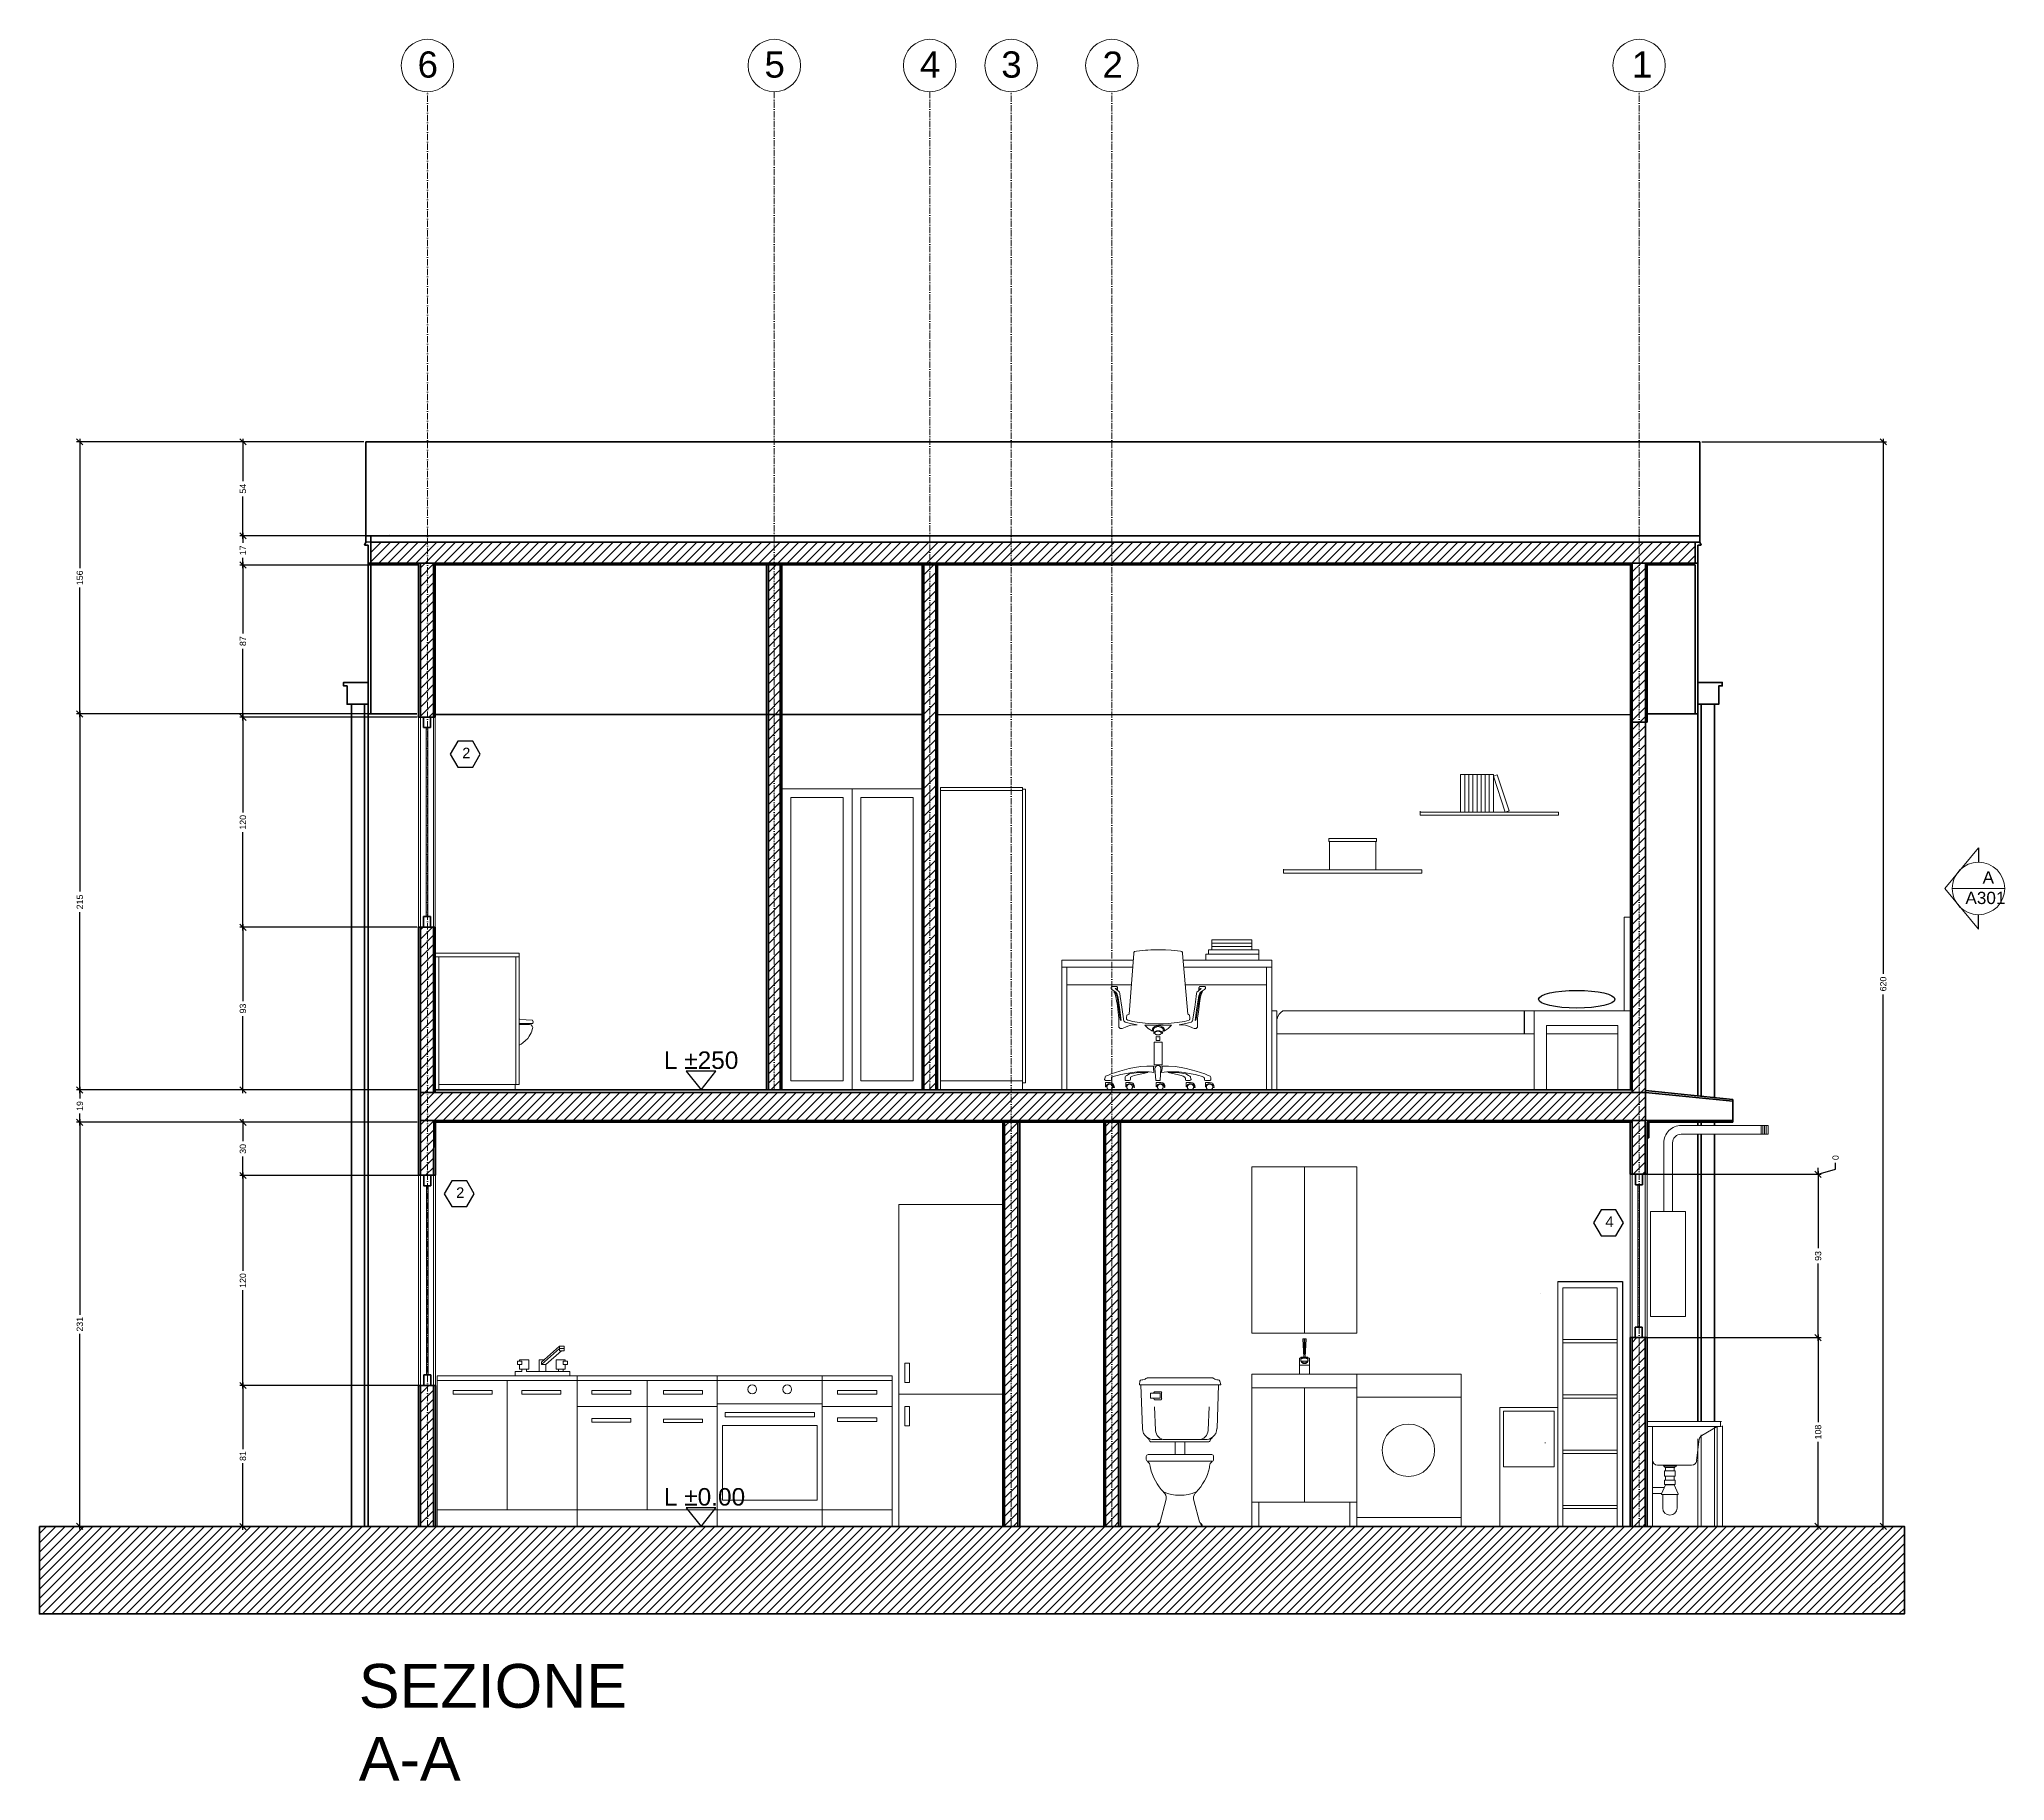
# Model space of a CAD drawing. Header units: inches. Extents: x 1080 to 7442, y 249 to 3242.
# Drawn here: x 1080 to 2203, y 249 to 1244 of the extents above; entities that cross this region are included whole.
import ezdxf

# ---------------------------------------------------------------- set-up
doc = ezdxf.new("R2010")
doc.units = ezdxf.units.IN
doc.header["$MEASUREMENT"] = 0
doc.linetypes.add('ACAD_ISO10W100', pattern=[18, 12, -3, 0, -3])
for name, color, linetype, lineweight in [('ARREDI', 8, 'Continuous', 18), ('CAMPITURE', 7, 'Continuous', 25), ('INFISSI', 130, 'Continuous', 13), ('NUMERAZIONE', 30, 'Continuous', 25), ('quote nuove', 253, 'Continuous', 18), ('STRUTTURA', 7, 'Continuous', 35)]:
    doc.layers.add(name, color=color, linetype=linetype, lineweight=lineweight)
doc.styles.add('ARIAL', font='Arial.ttf')
doc.styles.get("Standard").update_dxf_attribs({"font": 'Arial.ttf'})
doc.dimstyles.new('TICK_36', dxfattribs={"dimtxt": 3.6, "dimasz": 3.6, "dimexe": 1.8, "dimexo": 1.2, "dimgap": 1.8, "dimtad": 0, "dimdec": 0, "dimzin": 0, "dimdsep": 46, "dimtxsty": 'ARIAL', "dimblk": 'OBLIQUE', "dimcen": 1.8, "dimdle": 1.8, "dimclrd": 256, "dimclrt": 256, "dimadec": 0, "dimazin": 0, "dimtfac": 1, "dimtdec": 0, "dimtmove": 1, "dimatfit": 3, "dimldrblk": 'OPEN90', "dimfxl": 1, "dimtfill": 1, "dimtolj": 1, "dimtzin": 0, "dimarcsym": 0})
pattern_1 = [(45, (2412.2653, -1412.3828), (-2.6516504, 2.6516504), [])]

msp = doc.modelspace()

# ---------------------------------------------------------------- texts
at = {"layer": 'NUMERAZIONE'}
for s, p in [('L ±250', (1437.3, 655.6)), ('L ±0.00', (1437.3, 406.1))]:
    msp.add_text(s, height=9.99, dxfattribs=at).set_placement(p)
at = {"layer": 'NUMERAZIONE', "ltscale": 0.1, "char_height": 6, "attachment_point": 1}
for s, insert in [('2', (1322.1, 839.1)), ('2', (1318.6, 587.9)), ('4', (1975.3, 571.3))]:
    msp.add_mtext_dynamic_manual_height_columns(s, width=0.582, gutter_width=12.5, heights=[0], dxfattribs=dict(at, insert=insert))
at = {"layer": 'NUMERAZIONE', "lineweight": 0, "char_height": 7, "attachment_point": 3}
for s, insert in [('\\pi7;A\\P', (2197.3, 768.5)), ('\\pi7;A301\\P', (2203.8, 756.8))]:
    msp.add_mtext_dynamic_manual_height_columns(s, width=18.82, gutter_width=12.5, heights=[0], dxfattribs=dict(at, insert=insert))
at = {"layer": 'quote nuove', "color": 253, "lineweight": 0, "char_height": 15, "attachment_point": 1}
for s, insert in [('6', (1296.6, 1237)), ('5', (1494.8, 1237)), ('4', (1583.6, 1237)), ('3', (1630.1, 1237)), ('2', (1687.9, 1236.9)), ('1', (1990.4, 1237))]:
    msp.add_mtext_dynamic_manual_height_columns(s, width=15.192, gutter_width=12.5, heights=[0], dxfattribs=dict(at, insert=insert))
at = {"layer": 'STRUTTURA', "ltscale": 0.1, "insert": (1263, 315.6), "char_height": 25, "attachment_point": 1}
msp.add_mtext_dynamic_manual_height_columns('SEZIONE A-A', width=23.993, gutter_width=12.5, heights=[0], dxfattribs=at)

# ---------------------------------------------------------------- blocks, each defined once
blk = doc.blocks.new('_Oblique')
at = {"color": 0, "linetype": 'ByBlock', "lineweight": -2}
blk.add_line((-0.5, -0.5), (0.5, 0.5), dxfattribs=at)
blk = doc.blocks.new('*D70')
at = {"layer": 'quote nuove', "color": 0, "lineweight": -2, "transparency": 16777216}
for p, q in [((2030.4, 1013.9), (2135.8, 1013.9)), ((2070.5, 394.2), (2135.8, 394.2))]:
    blk.add_line(p, q, dxfattribs=at)
at = {"layer": 'quote nuove', "lineweight": -2, "transparency": 16777216}
for p, q in [((2134, 1015.7), (2134, 709.9)), ((2134, 392.4), (2134, 698.2))]:
    blk.add_line(p, q, dxfattribs=at)
at = {"layer": 'quote nuove', "lineweight": -2, "transparency": 16777216, "xscale": 3.6, "yscale": 3.6, "zscale": 3.6}
for p, rotation in [((2134, 1013.9), 90), ((2134, 394.2), 270)]:
    blk.add_blockref('_Oblique', p, dxfattribs=dict(at, rotation=rotation))
at = {"layer": 'quote nuove', "transparency": 16777216, "insert": (2134, 704.1), "char_height": 3.6, "attachment_point": 5, "rotation": 90, "style": 'ARIAL', "bg_fill": 3, "box_fill_scale": 1.25, "bg_fill_color": 256, "bg_fill_true_color": 13158600, "bg_fill_transparency": 0}
blk.add_mtext('\\A1;620', dxfattribs=at)
blk = doc.blocks.new('_Open90')
at = {"color": 0, "linetype": 'ByBlock', "lineweight": -2}
for p, q in [((0, 0), (-1, 0)), ((-0.5, 0.5), (0, 0)), ((0, 0), (-0.5, -0.5))]:
    blk.add_line(p, q, dxfattribs=at)
blk = doc.blocks.new('*D55')
at = {"layer": 'quote nuove', "color": 0, "lineweight": -2, "transparency": 16777216}
for p, q in [((1297.4, 474.7), (1195, 474.7)), ((1297.4, 394.1), (1195, 394.1))]:
    blk.add_line(p, q, dxfattribs=at)
at = {"layer": 'quote nuove', "lineweight": -2, "transparency": 16777216}
for p, q in [((1196.8, 476.5), (1196.8, 438.4)), ((1196.8, 392.3), (1196.8, 430.4))]:
    blk.add_line(p, q, dxfattribs=at)
at = {"layer": 'quote nuove', "lineweight": -2, "transparency": 16777216, "xscale": 3.6, "yscale": 3.6, "zscale": 3.6}
for p, rotation in [((1196.8, 474.7), 90), ((1196.8, 394.1), 270)]:
    blk.add_blockref('_Oblique', p, dxfattribs=dict(at, rotation=rotation))
at = {"layer": 'quote nuove', "transparency": 16777216, "insert": (1196.8, 434.4), "char_height": 3.6, "attachment_point": 5, "rotation": 90, "style": 'ARIAL', "bg_fill": 3, "box_fill_scale": 1.25, "bg_fill_color": 256, "bg_fill_true_color": 13158600, "bg_fill_transparency": 0}
blk.add_mtext('\\A1;81', dxfattribs=at)
blk = doc.blocks.new('*D56')
at = {"layer": 'quote nuove', "lineweight": -2, "transparency": 16777216}
for p, q in [((1196.8, 596.5), (1196.8, 540.3)), ((1196.8, 472.9), (1196.8, 529.1))]:
    blk.add_line(p, q, dxfattribs=at)
at = {"layer": 'quote nuove', "color": 0, "lineweight": -2, "transparency": 16777216}
for p, q in [((1297.3, 594.7), (1195, 594.7)), ((1297.3, 474.7), (1195, 474.7))]:
    blk.add_line(p, q, dxfattribs=at)
at = {"layer": 'quote nuove', "lineweight": -2, "transparency": 16777216, "xscale": 3.6, "yscale": 3.6, "zscale": 3.6}
for p, rotation in [((1196.8, 594.7), 90), ((1196.8, 474.7), 270)]:
    blk.add_blockref('_Oblique', p, dxfattribs=dict(at, rotation=rotation))
at = {"layer": 'quote nuove', "transparency": 16777216, "insert": (1196.8, 534.7), "char_height": 3.6, "attachment_point": 5, "rotation": 90, "style": 'ARIAL', "bg_fill": 3, "box_fill_scale": 1.25, "bg_fill_color": 256, "bg_fill_true_color": 13158600, "bg_fill_transparency": 0}
blk.add_mtext('\\A1;120', dxfattribs=at)
blk = doc.blocks.new('*D57')
at = {"layer": 'quote nuove', "color": 0, "lineweight": -2, "transparency": 16777216}
for p, q in [((1296, 625.1), (1195, 625.1)), ((1296, 594.7), (1195, 594.7))]:
    blk.add_line(p, q, dxfattribs=at)
at = {"layer": 'quote nuove', "lineweight": -2, "transparency": 16777216}
for p, q in [((1196.8, 626.9), (1196.8, 614.3)), ((1196.8, 592.9), (1196.8, 605.6))]:
    blk.add_line(p, q, dxfattribs=at)
at = {"layer": 'quote nuove', "lineweight": -2, "transparency": 16777216, "xscale": 3.6, "yscale": 3.6, "zscale": 3.6}
for p, rotation in [((1196.8, 625.1), 90), ((1196.8, 594.7), 270)]:
    blk.add_blockref('_Oblique', p, dxfattribs=dict(at, rotation=rotation))
at = {"layer": 'quote nuove', "transparency": 16777216, "insert": (1196.8, 609.9), "char_height": 3.6, "attachment_point": 5, "rotation": 90, "style": 'ARIAL', "bg_fill": 3, "box_fill_scale": 1.25, "bg_fill_color": 256, "bg_fill_true_color": 13158600, "bg_fill_transparency": 0}
blk.add_mtext('\\A1;30', dxfattribs=at)
blk = doc.blocks.new('*D58')
at = {"layer": 'quote nuove', "color": 0, "lineweight": -2, "transparency": 16777216}
for p, q in [((1296.3, 736.5), (1195, 736.5)), ((1296.3, 643.6), (1195, 643.6))]:
    blk.add_line(p, q, dxfattribs=at)
at = {"layer": 'quote nuove', "lineweight": -2, "transparency": 16777216}
for p, q in [((1196.8, 738.3), (1196.8, 694.4)), ((1196.8, 641.8), (1196.8, 685.7))]:
    blk.add_line(p, q, dxfattribs=at)
at = {"layer": 'quote nuove', "lineweight": -2, "transparency": 16777216, "xscale": 3.6, "yscale": 3.6, "zscale": 3.6}
for p, rotation in [((1196.8, 736.5), 90), ((1196.8, 643.6), 270)]:
    blk.add_blockref('_Oblique', p, dxfattribs=dict(at, rotation=rotation))
at = {"layer": 'quote nuove', "transparency": 16777216, "insert": (1196.8, 690.1), "char_height": 3.6, "attachment_point": 5, "rotation": 90, "style": 'ARIAL', "bg_fill": 3, "box_fill_scale": 1.25, "bg_fill_color": 256, "bg_fill_true_color": 13158600, "bg_fill_transparency": 0}
blk.add_mtext('\\A1;93', dxfattribs=at)
blk = doc.blocks.new('*D59')
at = {"layer": 'quote nuove', "color": 0, "lineweight": -2, "transparency": 16777216}
for p, q in [((1296.3, 856.5), (1195, 856.5)), ((1296.3, 736.5), (1195, 736.5))]:
    blk.add_line(p, q, dxfattribs=at)
at = {"layer": 'quote nuove', "lineweight": -2, "transparency": 16777216}
for p, q in [((1196.8, 858.3), (1196.8, 802.1)), ((1196.8, 734.7), (1196.8, 790.9))]:
    blk.add_line(p, q, dxfattribs=at)
at = {"layer": 'quote nuove', "lineweight": -2, "transparency": 16777216, "xscale": 3.6, "yscale": 3.6, "zscale": 3.6}
for p, rotation in [((1196.8, 856.5), 90), ((1196.8, 736.5), 270)]:
    blk.add_blockref('_Oblique', p, dxfattribs=dict(at, rotation=rotation))
at = {"layer": 'quote nuove', "transparency": 16777216, "insert": (1196.8, 796.5), "char_height": 3.6, "attachment_point": 5, "rotation": 90, "style": 'ARIAL', "bg_fill": 3, "box_fill_scale": 1.25, "bg_fill_color": 256, "bg_fill_true_color": 13158600, "bg_fill_transparency": 0}
blk.add_mtext('\\A1;120', dxfattribs=at)
blk = doc.blocks.new('*D60')
at = {"layer": 'quote nuove', "color": 0, "lineweight": -2, "transparency": 16777216}
for p, q in [((1296.3, 943.5), (1195, 943.5)), ((1296.3, 856.5), (1195, 856.5))]:
    blk.add_line(p, q, dxfattribs=at)
at = {"layer": 'quote nuove', "lineweight": -2, "transparency": 16777216}
for p, q in [((1196.8, 945.3), (1196.8, 904.4)), ((1196.8, 854.7), (1196.8, 895.7))]:
    blk.add_line(p, q, dxfattribs=at)
at = {"layer": 'quote nuove', "lineweight": -2, "transparency": 16777216, "xscale": 3.6, "yscale": 3.6, "zscale": 3.6}
for p, rotation in [((1196.8, 943.5), 90), ((1196.8, 856.5), 270)]:
    blk.add_blockref('_Oblique', p, dxfattribs=dict(at, rotation=rotation))
at = {"layer": 'quote nuove', "transparency": 16777216, "insert": (1196.8, 900), "char_height": 3.6, "attachment_point": 5, "rotation": 90, "style": 'ARIAL', "bg_fill": 3, "box_fill_scale": 1.25, "bg_fill_color": 256, "bg_fill_true_color": 13158600, "bg_fill_transparency": 0}
blk.add_mtext('\\A1;87', dxfattribs=at)
blk = doc.blocks.new('*D61')
at = {"layer": 'quote nuove', "color": 0, "lineweight": -2, "transparency": 16777216}
for p, q in [((1296.3, 625.1), (1101.8, 625.1)), ((1297.4, 394.2), (1101.8, 394.2))]:
    blk.add_line(p, q, dxfattribs=at)
at = {"layer": 'quote nuove', "lineweight": -2, "transparency": 16777216}
for p, q in [((1103.6, 626.9), (1103.6, 515.1)), ((1103.6, 392.4), (1103.6, 504.2))]:
    blk.add_line(p, q, dxfattribs=at)
at = {"layer": 'quote nuove', "lineweight": -2, "transparency": 16777216, "xscale": 3.6, "yscale": 3.6, "zscale": 3.6}
for p, rotation in [((1103.6, 625.1), 90), ((1103.6, 394.2), 270)]:
    blk.add_blockref('_Oblique', p, dxfattribs=dict(at, rotation=rotation))
at = {"layer": 'quote nuove', "transparency": 16777216, "insert": (1103.6, 509.7), "char_height": 3.6, "attachment_point": 5, "rotation": 90, "style": 'ARIAL', "bg_fill": 3, "box_fill_scale": 1.25, "bg_fill_color": 256, "bg_fill_true_color": 13158600, "bg_fill_transparency": 0}
blk.add_mtext('\\A1;231', dxfattribs=at)
blk = doc.blocks.new('*D62')
at = {"layer": 'quote nuove', "color": 0, "lineweight": -2, "transparency": 16777216}
for p, q in [((1296.3, 643.6), (1101.8, 643.6)), ((1296.3, 625.1), (1101.8, 625.1))]:
    blk.add_line(p, q, dxfattribs=at)
at = {"layer": 'quote nuove', "lineweight": -2, "transparency": 16777216}
for p, q in [((1103.6, 645.4), (1103.6, 638.6)), ((1103.6, 623.3), (1103.6, 630.2))]:
    blk.add_line(p, q, dxfattribs=at)
at = {"layer": 'quote nuove', "lineweight": -2, "transparency": 16777216, "xscale": 3.6, "yscale": 3.6, "zscale": 3.6}
for p, rotation in [((1103.6, 643.6), 90), ((1103.6, 625.1), 270)]:
    blk.add_blockref('_Oblique', p, dxfattribs=dict(at, rotation=rotation))
at = {"layer": 'quote nuove', "transparency": 16777216, "insert": (1103.6, 634.4), "char_height": 3.6, "attachment_point": 5, "rotation": 90, "style": 'ARIAL', "bg_fill": 3, "box_fill_scale": 1.25, "bg_fill_color": 256, "bg_fill_true_color": 13158600, "bg_fill_transparency": 0}
blk.add_mtext('\\A1;19', dxfattribs=at)
blk = doc.blocks.new('*D83')
at = {"layer": 'quote nuove', "color": 0, "lineweight": -2, "transparency": 16777216}
for p, q in [((1999.2, 502.1), (2098.6, 502.1)), ((1999.6, 394.2), (2098.6, 394.2))]:
    blk.add_line(p, q, dxfattribs=at)
at = {"layer": 'quote nuove', "lineweight": -2, "transparency": 16777216}
for p, q in [((2096.8, 503.9), (2096.8, 453.7)), ((2096.8, 392.4), (2096.8, 442.5))]:
    blk.add_line(p, q, dxfattribs=at)
at = {"layer": 'quote nuove', "lineweight": -2, "transparency": 16777216, "xscale": 3.6, "yscale": 3.6, "zscale": 3.6}
for p, rotation in [((2096.8, 502.1), 90), ((2096.8, 394.2), 270)]:
    blk.add_blockref('_Oblique', p, dxfattribs=dict(at, rotation=rotation))
at = {"layer": 'quote nuove', "transparency": 16777216, "insert": (2096.8, 448.1), "char_height": 3.6, "attachment_point": 5, "rotation": 90, "style": 'ARIAL', "bg_fill": 3, "box_fill_scale": 1.25, "bg_fill_color": 256, "bg_fill_true_color": 13158600, "bg_fill_transparency": 0}
blk.add_mtext('\\A1;108', dxfattribs=at)
blk = doc.blocks.new('*D84')
at = {"layer": 'quote nuove', "color": 0, "lineweight": -2, "transparency": 16777216}
for p, q in [((1999.2, 595.4), (2098.6, 595.4)), ((1999.6, 502.1), (2098.6, 502.1))]:
    blk.add_line(p, q, dxfattribs=at)
at = {"layer": 'quote nuove', "lineweight": -2, "transparency": 16777216}
for p, q in [((2096.8, 597.2), (2096.8, 553.1)), ((2096.8, 500.3), (2096.8, 544.4))]:
    blk.add_line(p, q, dxfattribs=at)
at = {"layer": 'quote nuove', "lineweight": -2, "transparency": 16777216, "xscale": 3.6, "yscale": 3.6, "zscale": 3.6}
for p, rotation in [((2096.8, 595.4), 90), ((2096.8, 502.1), 270)]:
    blk.add_blockref('_Oblique', p, dxfattribs=dict(at, rotation=rotation))
at = {"layer": 'quote nuove', "transparency": 16777216, "insert": (2096.8, 548.7), "char_height": 3.6, "attachment_point": 5, "rotation": 90, "style": 'ARIAL', "bg_fill": 3, "box_fill_scale": 1.25, "bg_fill_color": 256, "bg_fill_true_color": 13158600, "bg_fill_transparency": 0}
blk.add_mtext('\\A1;93', dxfattribs=at)
blk = doc.blocks.new('*D85')
at = {"layer": 'quote nuove', "color": 0, "lineweight": -2, "transparency": 16777216}
for p in [(1999.2, 595.4), (2000.3, 595.4)]:
    blk.add_line(p, (2098.6, 595.4), dxfattribs=at)
at = {"layer": 'quote nuove', "lineweight": -2, "transparency": 16777216}
for p, q in [((2096.8, 595.4), (2096.8, 599)), ((2096.8, 595.4), (2106.8, 598.4)), ((2096.8, 595.4), (2096.8, 591.8)), ((2106.8, 598.4), (2106.8, 602))]:
    blk.add_line(p, q, dxfattribs=at)
at = {"layer": 'quote nuove', "transparency": 16777216, "insert": (2106.8, 604.9), "char_height": 3.6, "attachment_point": 5, "rotation": 90, "style": 'ARIAL', "bg_fill": 3, "box_fill_scale": 1.25, "bg_fill_color": 256, "bg_fill_true_color": 13158600, "bg_fill_transparency": 0}
blk.add_mtext('\\A1;0', dxfattribs=at)
at = {"layer": 'quote nuove', "lineweight": -2, "transparency": 16777216, "xscale": 3.6, "yscale": 3.6, "zscale": 3.6}
for rotation in [90, 270]:
    blk.add_blockref('_Oblique', (2096.8, 595.4), dxfattribs=dict(at, rotation=rotation))
blk = doc.blocks.new('*D66')
at = {"layer": 'quote nuove', "color": 0, "lineweight": -2, "transparency": 16777216}
for p, q in [((1295.3, 858.4), (1101.8, 858.4)), ((1296.3, 643.6), (1101.8, 643.6))]:
    blk.add_line(p, q, dxfattribs=at)
at = {"layer": 'quote nuove', "lineweight": -2, "transparency": 16777216}
for p, q in [((1103.6, 860.2), (1103.6, 756.9)), ((1103.6, 641.8), (1103.6, 745.2))]:
    blk.add_line(p, q, dxfattribs=at)
at = {"layer": 'quote nuove', "lineweight": -2, "transparency": 16777216, "xscale": 3.6, "yscale": 3.6, "zscale": 3.6}
for p, rotation in [((1103.6, 858.4), 90), ((1103.6, 643.6), 270)]:
    blk.add_blockref('_Oblique', p, dxfattribs=dict(at, rotation=rotation))
at = {"layer": 'quote nuove', "transparency": 16777216, "insert": (1103.6, 751), "char_height": 3.6, "attachment_point": 5, "rotation": 90, "style": 'ARIAL', "bg_fill": 3, "box_fill_scale": 1.25, "bg_fill_color": 256, "bg_fill_true_color": 13158600, "bg_fill_transparency": 0}
blk.add_mtext('\\A1;215', dxfattribs=at)
blk = doc.blocks.new('*D97')
at = {"layer": 'quote nuove', "color": 0, "lineweight": -2, "transparency": 16777216}
for p, q in [((1265.9, 1013.9), (1101.8, 1013.9)), ((1265.9, 858.4), (1101.8, 858.4))]:
    blk.add_line(p, q, dxfattribs=at)
at = {"layer": 'quote nuove', "lineweight": -2, "transparency": 16777216}
for p, q in [((1103.6, 1015.7), (1103.6, 941.8)), ((1103.6, 856.6), (1103.6, 930.6))]:
    blk.add_line(p, q, dxfattribs=at)
at = {"layer": 'quote nuove', "lineweight": -2, "transparency": 16777216, "xscale": 3.6, "yscale": 3.6, "zscale": 3.6}
for p, rotation in [((1103.6, 1013.9), 90), ((1103.6, 858.4), 270)]:
    blk.add_blockref('_Oblique', p, dxfattribs=dict(at, rotation=rotation))
at = {"layer": 'quote nuove', "transparency": 16777216, "insert": (1103.6, 936.2), "char_height": 3.6, "attachment_point": 5, "rotation": 90, "style": 'ARIAL', "bg_fill": 3, "box_fill_scale": 1.25, "bg_fill_color": 256, "bg_fill_true_color": 13158600, "bg_fill_transparency": 0}
blk.add_mtext('\\A1;156', dxfattribs=at)
blk = doc.blocks.new('*D98')
at = {"layer": 'quote nuove', "color": 0, "lineweight": -2, "transparency": 16777216}
for p, q in [((1267.1, 960.2), (1195, 960.2)), ((1267.1, 943.5), (1195, 943.5))]:
    blk.add_line(p, q, dxfattribs=at)
at = {"layer": 'quote nuove', "lineweight": -2, "transparency": 16777216}
for p, q in [((1196.8, 962), (1196.8, 956.1)), ((1196.8, 941.7), (1196.8, 947.7))]:
    blk.add_line(p, q, dxfattribs=at)
at = {"layer": 'quote nuove', "lineweight": -2, "transparency": 16777216, "xscale": 3.6, "yscale": 3.6, "zscale": 3.6}
for p, rotation in [((1196.8, 960.2), 90), ((1196.8, 943.5), 270)]:
    blk.add_blockref('_Oblique', p, dxfattribs=dict(at, rotation=rotation))
at = {"layer": 'quote nuove', "transparency": 16777216, "insert": (1196.8, 951.9), "char_height": 3.6, "attachment_point": 5, "rotation": 90, "style": 'ARIAL', "bg_fill": 3, "box_fill_scale": 1.25, "bg_fill_color": 256, "bg_fill_true_color": 13158600, "bg_fill_transparency": 0}
blk.add_mtext('\\A1;17', dxfattribs=at)
blk = doc.blocks.new('*D99')
at = {"layer": 'quote nuove', "color": 0, "lineweight": -2, "transparency": 16777216}
for p, q in [((1265.9, 1013.9), (1195, 1013.9)), ((1265.9, 960.2), (1195, 960.2))]:
    blk.add_line(p, q, dxfattribs=at)
at = {"layer": 'quote nuove', "lineweight": -2, "transparency": 16777216}
for p, q in [((1196.8, 1015.7), (1196.8, 991.4)), ((1196.8, 958.4), (1196.8, 982.7))]:
    blk.add_line(p, q, dxfattribs=at)
at = {"layer": 'quote nuove', "lineweight": -2, "transparency": 16777216, "xscale": 3.6, "yscale": 3.6, "zscale": 3.6}
for p, rotation in [((1196.8, 1013.9), 90), ((1196.8, 960.2), 270)]:
    blk.add_blockref('_Oblique', p, dxfattribs=dict(at, rotation=rotation))
at = {"layer": 'quote nuove', "transparency": 16777216, "insert": (1196.8, 987.1), "char_height": 3.6, "attachment_point": 5, "rotation": 90, "style": 'ARIAL', "bg_fill": 3, "box_fill_scale": 1.25, "bg_fill_color": 256, "bg_fill_true_color": 13158600, "bg_fill_transparency": 0}
blk.add_mtext('\\A1;54', dxfattribs=at)

# ---------------------------------------------------------------- hatches: boundary and pattern name
at = {"layer": 'CAMPITURE'}
h = msp.add_hatch(dxfattribs=at)
h.set_pattern_fill('ANSI31', color=0, scale=30)
h.set_pattern_definition(pattern_1)
h.paths.add_polyline_path([(1269.8, 956.6), (1269.8, 944.6), (2026.5, 944.6), (2026.5, 956.6)])
h = msp.add_hatch(dxfattribs=at)
h.set_pattern_fill('ANSI31', color=0, scale=30)
h.set_pattern_definition(pattern_1)
h.paths.add_polyline_path([(1305.7, 736.6), (1298.2, 736.6), (1298.2, 642.2), (1305.7, 642.2)])
h.paths.add_polyline_path([(1298.2, 856.6), (1305.7, 856.6), (1305.7, 944.6), (1298.2, 944.6)])
h = msp.add_hatch(dxfattribs=at)
h.set_pattern_fill('ANSI31', color=256, scale=30)
h.set_pattern_definition(pattern_1)
h.paths.add_polyline_path([(1585.8, 643.7), (1592.6, 643.7), (1592.6, 944.6), (1585.8, 944.6)])
h.paths.add_polyline_path([(1503.8, 858.2), (1497, 858.2), (1497, 643.7), (1503.8, 643.7)])
h = msp.add_hatch(dxfattribs=at)
h.set_pattern_fill('ANSI31', color=256, scale=30)
h.set_pattern_definition(pattern_1)
h.paths.add_polyline_path([(1497, 858.2), (1503.8, 858.2), (1503.8, 943.6), (1497, 943.6)])
h = msp.add_hatch(dxfattribs=at)
h.set_pattern_fill('ANSI31', color=0, scale=30)
h.set_pattern_definition(pattern_1)
h.paths.add_polyline_path([(1998.1, 944.6), (1990.6, 944.6), (1990.6, 642.2), (1998.1, 642.2)])
h = msp.add_hatch(dxfattribs=at)
h.set_pattern_fill('ANSI31', color=0, scale=30)
h.set_pattern_definition(pattern_1)
h.paths.add_polyline_path([(1998, 642.2), (1298.2, 642.2), (1298.2, 626.2), (1305.8, 626.2), (1998, 626.2)])
h = msp.add_hatch(dxfattribs=at)
h.set_pattern_fill('ANSI31', color=0, scale=30)
h.set_pattern_definition(pattern_1)
h.paths.add_polyline_path([(1298.3, 394.2), (1305.7, 394.2), (1305.7, 474.8), (1298.3, 474.8)])
h.paths.add_polyline_path([(1298.2, 594.8), (1305.8, 594.8), (1305.8, 626.2), (1298.2, 626.2)])
h = msp.add_hatch(dxfattribs=at)
h.set_pattern_fill('ANSI31', color=0, scale=30)
h.set_pattern_definition(pattern_1)
h.paths.add_polyline_path([(1998, 502.1), (1990.5, 502.1), (1990.5, 394.2), (1998, 394.2)])
at = {"layer": 'INFISSI'}
h = msp.add_hatch(color=4, dxfattribs=at)
h.dxf.hatch_style = 1
h.paths.add_polyline_path([(1302.5, 850.6), (1301.5, 850.6), (1301.5, 742.6), (1302.5, 742.6)])
h = msp.add_hatch(color=4, dxfattribs=at)
h.dxf.hatch_style = 1
h.paths.add_polyline_path([(1302.6, 588.8), (1301.6, 588.8), (1301.6, 480.8), (1302.6, 480.8)])
h = msp.add_hatch(color=4, dxfattribs=at)
h.dxf.hatch_style = 1
h.paths.add_polyline_path([(1994.7, 589.4), (1993.7, 589.4), (1993.7, 508.1), (1994.7, 508.1)])

# ---------------------------------------------------------------- linework, layer by layer
for p, q in [((1269.8, 956.6), (1267.1, 956.6)), ((1592.6, 943.6), (1585.8, 943.6)), ((1497, 643.7), (1503.8, 643.7)), ((1585.8, 643.7), (1592.6, 643.7))]:
    msp.add_line(p, q)
at = {"layer": 'ARREDI'}
for p, q in [((1504.8, 815.7), (1504.8, 643.7)), ((1544.8, 643.7), (1544.8, 815.7)), ((1584.8, 815.7), (1544.8, 815.7)), ((1544.8, 815.7), (1544.8, 643.7)), ((1595.3, 814.6), (1595.3, 648.7)), ((1869.5, 800.5), (1869.5, 802.8)), ((1948.5, 802.3), (1869.5, 802.3)), ((1869.5, 802.3), (1869.5, 800.5)), ((1869.5, 800.5), (1948.5, 800.5)), ((1948.5, 800.5), (1948.5, 802.3)), ((1791.3, 767.5), (1791.3, 769.8)), ((1870.3, 769.3), (1791.3, 769.3)), ((1791.3, 769.3), (1791.3, 767.5)), ((1791.3, 767.5), (1870.3, 767.5)), ((1870.3, 767.5), (1870.3, 769.3)), ((1347.7, 721.7), (1306.7, 721.7)), ((1306.7, 721.7), (1354.7, 721.7)), ((1354.7, 719.7), (1306.7, 719.7)), ((1308.7, 719.7), (1308.7, 719.7)), ((1308.7, 719.7), (1308.7, 648.7)), ((1354.7, 719.7), (1352.7, 719.7)), ((1352.7, 719.7), (1352.7, 646.7)), ((1354.7, 721.7), (1354.7, 646.7)), ((1354.7, 721.7), (1354.7, 719.7)), ((1664.6, 717.7), (1705.5, 717.7)), ((1664.6, 717.7), (1664.6, 713.7)), ((1664.6, 717.7), (1664.6, 643.7)), ((1664.6, 713.7), (1705.2, 713.7)), ((1664.6, 713.7), (1667.6, 713.7)), ((1667.6, 713.7), (1667.6, 643.7)), ((1667.6, 713.7), (1667.6, 703.7)), ((1734, 717.7), (1784.6, 717.7)), ((1734.4, 713.7), (1784.6, 713.7)), ((1784.6, 713.7), (1781.6, 713.7)), ((1781.6, 713.7), (1781.6, 643.7)), ((1784.6, 713.7), (1784.6, 717.7)), ((1784.6, 717.7), (1784.6, 643.7)), ((1667.6, 703.7), (1704.4, 703.7)), ((1735.2, 703.7), (1781.6, 703.7)), ((1982.1, 688.7), (1790.9, 688.7)), ((1934.5, 688.7), (1989.6, 688.7)), ((1934.5, 688.7), (1934.5, 643.7)), ((1986.5, 688.7), (1989.6, 688.7)), ((1355.1, 684), (1354.7, 684)), ((1356.6, 681.5), (1354.7, 681.5)), ((1356, 680.9), (1354.7, 680.9)), ((1355.3, 681.1), (1355, 681.5)), ((1358.6, 683.7), (1355.1, 684)), ((1355.6, 680.9), (1355.3, 681.1)), ((1356, 680.9), (1356.4, 681.1)), ((1360.6, 680.9), (1356, 680.9)), ((1356.4, 681.1), (1356.6, 681.5)), ((1356.6, 681.5), (1362.4, 681.5)), ((1362.3, 683.4), (1358.6, 683.7)), ((1359.5, 673), (1360.4, 674.4)), ((1360.4, 674.4), (1361.4, 676.2)), ((1361.5, 680.7), (1360.6, 680.9)), ((1361.4, 676.2), (1361.8, 677.2)), ((1362.1, 680.1), (1361.5, 680.7)), ((1361.8, 677.2), (1362.1, 678.2)), ((1362.4, 679.2), (1362.1, 680.1)), ((1362.1, 678.2), (1362.4, 679.2)), ((1362.6, 682.5), (1362.3, 683.4)), ((1362.4, 681.5), (1362.6, 682.5)), ((1787.6, 684.3), (1787.6, 676.7)), ((1934.5, 675.7), (1787.6, 675.7)), ((1941.6, 643.7), (1941.6, 680.4)), ((1941.6, 680.4), (1957.7, 680.4)), ((1941.6, 675.7), (1982.4, 675.7)), ((1982.4, 680.4), (1957.7, 680.4)), ((1982.4, 643.7), (1982.4, 680.4)), ((1308.7, 671.7), (1308.7, 672.7)), ((1308.7, 646.7), (1308.7, 671.7)), ((1354.7, 669.2), (1355.7, 669.7)), ((1355.7, 669.7), (1356.8, 670.5)), ((1356.8, 670.5), (1358.3, 671.8)), ((1358.3, 671.8), (1359.5, 673)), ((1308.7, 648.7), (1308.7, 648.7)), ((1308.7, 646.7), (1354.7, 646.7)), ((1308.7, 646.7), (1308.7, 643.7)), ((1352.3, 643.7), (1352.3, 646.7)), ((1595.3, 648.7), (1595.3, 643.7)), ((2064.2, 623.3), (2064.2, 618.3)), ((2065.2, 623.3), (2065.2, 618.3)), ((2066.2, 623.3), (2066.2, 618.3)), ((2067.2, 623.3), (2067.2, 618.3)), ((2068.2, 623.3), (2068.2, 618.3)), ((1773.3, 599.7), (1833.3, 599.7)), ((1773.3, 599.7), (1773.3, 504.7)), ((1803.3, 599.7), (1803.3, 504.7)), ((1833.3, 599.7), (1833.3, 504.7)), ((1571.5, 578.2), (1571.5, 394.2)), ((1948, 534.2), (1948, 394.5)), ((1950.9, 394.2), (1950.9, 530.6)), ((1950.9, 530.6), (1982, 530.6)), ((1982, 394.2), (1982, 530.6)), ((1937.9, 527.2), (1937.9, 527.2)), ((1367.3, 488), (1377.7, 497.2)), ((1377.7, 495.9), (1367.3, 486.7)), ((1378.9, 494.6), (1369.9, 486.7)), ((1377.7, 495.9), (1377.7, 497.2)), ((1377.7, 497.2), (1380.3, 497.2)), ((1377.7, 494.6), (1377.7, 495.9)), ((1380.3, 495.9), (1377.7, 495.9)), ((1380.3, 494.6), (1377.7, 494.6)), ((1380.3, 497.2), (1380.3, 495.9)), ((1380.3, 495.9), (1380.3, 494.6)), ((1773.3, 504.7), (1833.3, 504.7)), ((1802.9, 490.9), (1802.3, 501.4)), ((1802.3, 501.4), (1804.3, 501.4)), ((1803.1, 501.4), (1803.1, 492.4)), ((1803.5, 501.4), (1803.5, 492.4)), ((1803.7, 490.9), (1804.3, 501.4)), ((1989.5, 503.8), (1989.5, 502.1)), ((1999.1, 502.1), (1999.1, 503.7)), ((1356.2, 482.8), (1356.2, 484.1)), ((1358.8, 484.1), (1358.8, 482.8)), ((1366, 489.3), (1368.8, 489.3)), ((1366, 482.8), (1366, 489.3)), ((1367.3, 486.7), (1367.3, 488)), ((1369.9, 486.7), (1367.3, 486.7)), ((1369.9, 486.7), (1369.9, 482.8)), ((1377.1, 484.1), (1377.1, 482.8)), ((1379.7, 482.8), (1379.7, 484.1)), ((1800.5, 490.4), (1800.5, 481.5)), ((1800.5, 490.4), (1806.1, 490.4)), ((1800.5, 486.4), (1806.1, 486.4)), ((1801.3, 490.9), (1805.3, 490.9)), ((1801.3, 490.9), (1805.3, 490.9)), ((1801.3, 490.4), (1801.3, 490.9)), ((1801.3, 489.8), (1801.3, 488.7)), ((1801.3, 488.7), (1805.3, 488.7)), ((1802.3, 488.7), (1802.3, 487.3)), ((1802.3, 488.6), (1804.3, 488.6)), ((1802.3, 487.7), (1804.3, 487.7)), ((1802.3, 487.3), (1804.3, 487.3)), ((1802.8, 492.4), (1803.8, 492.4)), ((1804.3, 488.7), (1804.3, 487.3)), ((1805.3, 490.4), (1805.3, 490.9)), ((1805.3, 489.8), (1805.3, 488.7)), ((1806.1, 490.4), (1806.1, 481.5)), ((1387.8, 480.2), (1307.8, 480.2)), ((1307.8, 480.2), (1307.8, 394.2)), ((1307.8, 477.5), (1357.7, 477.5)), ((1387.8, 477.5), (1357.7, 477.5)), ((1387.8, 480.2), (1467.8, 480.2)), ((1387.8, 477.5), (1567.8, 477.5)), ((1387.8, 400.6), (1387.8, 477.5)), ((1427.8, 477.5), (1427.8, 403.6)), ((1467.8, 480.2), (1467.8, 394.2)), ((1467.8, 394.2), (1467.8, 474.2)), ((1527.8, 480.2), (1527.8, 394.2)), ((1527.8, 480.2), (1567.8, 480.2)), ((1527.8, 474.2), (1527.8, 394.2)), ((1567.8, 480.2), (1567.8, 394.2)), ((1709, 475.2), (1709.3, 477.2)), ((1709.1, 475.1), (1755.5, 475.1)), ((1709.9, 475.1), (1754.8, 475.1)), ((1709.9, 475.1), (1710.7, 450.2)), ((1732.1, 479), (1713.4, 479)), ((1732.1, 479), (1750.9, 479)), ((1754.2, 475.1), (1753.4, 450.2)), ((1755.6, 475.2), (1755, 477.2)), ((1773.3, 481.2), (1833.3, 481.2)), ((1773.3, 394.2), (1773.3, 481.2)), ((1803.3, 473.3), (1803.4, 408)), ((1833.3, 394.2), (1833.3, 481.2)), ((1833.3, 481.2), (1892.9, 481.2)), ((1833.3, 481.2), (1833.3, 394.2)), ((1892.9, 481.2), (1892.9, 394.2)), ((1387.8, 462.7), (1467.8, 462.7)), ((1467.8, 464.2), (1527.8, 464.2)), ((1527.8, 462.7), (1567.8, 462.7)), ((1715.3, 470.1), (1715.3, 467.6)), ((1720.6, 470.3), (1715.5, 470.3)), ((1720.6, 467.4), (1715.5, 467.4)), ((1717.3, 470.7), (1717.3, 470.3)), ((1717.3, 467.4), (1717.3, 467)), ((1721.4, 471), (1717.6, 471)), ((1721.4, 466.6), (1717.6, 466.6)), ((1717.7, 462.5), (1718.2, 449.1)), ((1720.8, 470.1), (1720.8, 467.6)), ((1721.7, 470.7), (1721.7, 467)), ((1748.8, 462.5), (1748.3, 449.1)), ((1833.3, 468.1), (1892.9, 468.1)), ((1915, 462.2), (1948, 462.2)), ((1915, 394.2), (1915, 462.2)), ((1948, 462.2), (1948, 394.2)), ((1999.1, 454.2), (2041.6, 454.2)), ((1999.1, 451.7), (1999.1, 454.2)), ((2041.6, 451.2), (1999.6, 451.2)), ((2002.1, 451.2), (2002.1, 432.2)), ((2002.1, 394.2), (2002.1, 451.2)), ((2030.4, 446.2), (2039.1, 451.2)), ((2039.1, 451.2), (2039.1, 394.2)), ((2041.1, 453.7), (2041.1, 451.7)), ((2042.1, 394.2), (2042.1, 451.7)), ((1714.9, 442.8), (1714.2, 444.2)), ((1715.4, 442.6), (1725, 442.6)), ((1717.3, 443.8), (1722.1, 443.8)), ((1732, 443.8), (1723.7, 443.8)), ((1725, 442.6), (1745.1, 442.6)), ((1729.4, 442.6), (1729.4, 435.2)), ((1732, 443.8), (1742.8, 443.8)), ((1734.9, 442.6), (1734.9, 435.2)), ((1748.7, 442.6), (1739.1, 442.6)), ((1747, 443.8), (1742.2, 443.8)), ((1749.2, 442.8), (1749.9, 444.2)), ((2027.4, 431.8), (2028.9, 444)), ((2028, 444.3), (2028, 394.2)), ((1712.9, 434.1), (1712.9, 432.5)), ((1732.1, 435.2), (1714, 435.2)), ((1732.1, 431.4), (1714, 431.4)), ((1732.1, 435.2), (1750.3, 435.2)), ((1732.1, 431.4), (1750.3, 431.4)), ((1751.4, 434.1), (1751.4, 432.5)), ((2005.1, 429.2), (2024.5, 429.2)), ((2009.6, 426), (2009.6, 427.9)), ((2014.6, 426), (2014.6, 427.9)), ((2008.9, 416.5), (2002.1, 416.5)), ((2009.6, 420.6), (2009.6, 422.9)), ((2009.6, 418), (2009.6, 418.2)), ((2014.6, 418), (2009.6, 418)), ((2014.6, 420.6), (2014.6, 422.9)), ((2014.6, 418), (2014.6, 418.2)), ((1724.2, 409), (1720.9, 396.9)), ((1740.1, 409), (1743.3, 396.9)), ((1833.4, 408), (1773.4, 408)), ((2007.4, 413), (2002.1, 413)), ((2008, 412.4), (2008, 404.7)), ((2016.2, 412.4), (2016.2, 404.7)), ((1387.8, 403.6), (1307.8, 403.6)), ((1387.8, 403.6), (1467.8, 403.6)), ((1387.8, 400.6), (1387.8, 394.2)), ((1467.8, 403.6), (1527.8, 403.6)), ((1527.8, 403.6), (1567.8, 403.6)), ((1892.9, 399.2), (1833.3, 399.2))]:
    msp.add_line(p, q, dxfattribs=at)
at = {"layer": 'ARREDI', "lineweight": 0}
for p, q in [((1703.2, 686.9), (1705.8, 721.6)), ((1705.8, 722.1), (1706.3, 722.6)), ((1705.8, 721.6), (1705.8, 722.1)), ((1706.3, 722.6), (1707.4, 722.9)), ((1707.4, 722.9), (1712.5, 723.4)), ((1712.5, 723.4), (1713.8, 723.4)), ((1713.8, 723.4), (1715.6, 723.7)), ((1715.6, 723.7), (1719.6, 723.7)), ((1719.6, 723.7), (1723.9, 723.7)), ((1723.9, 723.7), (1727.1, 723.4)), ((1727.1, 723.4), (1732.4, 722.9)), ((1732.4, 722.9), (1733.2, 722.6)), ((1733.2, 722.6), (1733.7, 722.1)), ((1733.7, 722.1), (1733.7, 721.6)), ((1733.7, 721.6), (1736.6, 686.9)), ((1693.1, 702.6), (1692.8, 702.3)), ((1692.8, 702.3), (1692.8, 702.1)), ((1692.8, 702.1), (1692.8, 701.5)), ((1692.8, 701.5), (1693.3, 701)), ((1693.3, 702.6), (1693.1, 702.6)), ((1695.7, 702.6), (1693.3, 702.6)), ((1693.3, 701), (1695.5, 699.4)), ((1695.2, 699.2), (1694.4, 699.7)), ((1694.4, 699.7), (1694.9, 698.9)), ((1694.9, 698.9), (1695.2, 698.1)), ((1697.1, 700), (1695.2, 701.5)), ((1695.2, 701.5), (1695.5, 701.5)), ((1695.7, 698.4), (1695.2, 699.2)), ((1695.2, 698.1), (1695.7, 696)), ((1695.5, 701.5), (1696, 701.3)), ((1695.5, 699.4), (1696, 698.9)), ((1696.3, 702.6), (1695.7, 702.6)), ((1696, 697.6), (1695.7, 698.4)), ((1696, 701.3), (1696.5, 700.8)), ((1696, 698.9), (1696.3, 698.4)), ((1696.3, 696.8), (1696, 697.6)), ((1696.3, 702.3), (1696.3, 702.6)), ((1696.5, 702.1), (1696.3, 702.3)), ((1696.3, 698.4), (1696.5, 697.6)), ((1697.1, 691.2), (1696.3, 696.8)), ((1696.5, 700.8), (1696.5, 702.1)), ((1696.5, 697.6), (1696.8, 696.2)), ((1696.8, 696.2), (1697.9, 689.3)), ((1697.6, 699.4), (1697.1, 700)), ((1697.9, 698.6), (1697.6, 699.4)), ((1698.1, 697), (1697.9, 698.6)), ((1698.9, 690.9), (1698.1, 697)), ((1740.6, 690.9), (1741.4, 697)), ((1741.4, 697), (1741.7, 698.6)), ((1741.7, 698.6), (1741.9, 699.4)), ((1742.7, 696.2), (1741.7, 689.3)), ((1741.9, 699.4), (1742.5, 700)), ((1742.5, 700), (1744.3, 701.5)), ((1742.5, 691.2), (1743.3, 696.8)), ((1743, 697.6), (1742.7, 696.2)), ((1743, 702.1), (1743.3, 702.3)), ((1743, 700.8), (1743, 702.1)), ((1743.5, 701.3), (1743, 700.8)), ((1743.3, 698.4), (1743, 697.6)), ((1743.3, 702.3), (1743.3, 702.6)), ((1743.3, 702.6), (1743.8, 702.6)), ((1743.5, 698.9), (1743.3, 698.4)), ((1743.3, 696.8), (1743.5, 697.6)), ((1744, 701.5), (1743.5, 701.3)), ((1744, 699.4), (1743.5, 698.9)), ((1743.5, 697.6), (1743.8, 698.4)), ((1743.8, 702.6), (1746.2, 702.6)), ((1743.8, 698.4), (1744.3, 699.2)), ((1744.3, 698.1), (1743.8, 696)), ((1744.3, 701.5), (1744, 701.5)), ((1746.2, 701), (1744, 699.4)), ((1744.3, 699.2), (1745.1, 699.7)), ((1744.6, 698.9), (1744.3, 698.1)), ((1745.1, 699.7), (1744.6, 698.9)), ((1746.2, 702.6), (1746.4, 702.6)), ((1746.7, 701.5), (1746.2, 701)), ((1746.4, 702.6), (1746.7, 702.3)), ((1746.7, 702.3), (1746.7, 702.1)), ((1746.7, 702.1), (1746.7, 701.5)), ((1695.7, 696), (1696, 694.4)), ((1696, 694.4), (1696.3, 693.1)), ((1696.3, 693.1), (1696.8, 688)), ((1696.8, 688), (1697.3, 684.6)), ((1697.6, 686.7), (1697.1, 691.2)), ((1698.1, 684), (1697.6, 686.7)), ((1697.9, 689.3), (1698.6, 683.2)), ((1700, 684.3), (1698.9, 690.9)), ((1701.6, 684.8), (1701.9, 686.4)), ((1703.2, 686.9), (1703.2, 686.9)), ((1737.6, 686.4), (1737.9, 684.8)), ((1739.5, 684.3), (1740.6, 690.9)), ((1741.7, 689.3), (1740.9, 683.2)), ((1741.4, 684), (1741.9, 686.7)), ((1741.9, 686.7), (1742.5, 691.2)), ((1742.7, 688), (1742.2, 684.6)), ((1743.3, 693.1), (1742.7, 688)), ((1743.5, 694.4), (1743.3, 693.1)), ((1743.8, 696), (1743.5, 694.4)), ((1697.3, 684.6), (1697.3, 683)), ((1697.3, 683), (1697.3, 682.2)), ((1697.3, 682.2), (1697.3, 680.6)), ((1697.3, 680.6), (1697.3, 680)), ((1697.3, 680), (1697.3, 679.5)), ((1697.3, 679.5), (1697.6, 679)), ((1697.6, 679), (1698.1, 678.7)), ((1698.4, 683.5), (1698.1, 684)), ((1698.1, 678.7), (1699.2, 678.7)), ((1698.6, 683.2), (1698.4, 683.5)), ((1699.2, 678.7), (1700.2, 679)), ((1700, 683.5), (1700, 684.3)), ((1700.2, 683), (1700, 683.5)), ((1700.5, 682.7), (1700.2, 683)), ((1700.2, 679), (1701, 679.5)), ((1700.8, 682.4), (1700.5, 682.7)), ((1702.4, 681.9), (1700.8, 682.4)), ((1700.8, 682.4), (1700.8, 682.4)), ((1701, 679.5), (1702.4, 680)), ((1701.6, 684), (1701.6, 684.8)), ((1701.8, 683.8), (1701.6, 684)), ((1702.4, 683.5), (1701.8, 683.8)), ((1703.4, 683.2), (1702.4, 683.5)), ((1704, 681.6), (1702.4, 681.9)), ((1702.4, 680), (1704.2, 680.6)), ((1705, 682.7), (1703.4, 683.2)), ((1707.7, 680.8), (1704, 681.6)), ((1704.2, 680.6), (1705.8, 680.8)), ((1709, 682.2), (1705, 682.7)), ((1705.8, 680.8), (1707.7, 680.8)), ((1714, 681.6), (1709, 682.2)), ((1719.9, 680.6), (1712.2, 680.6)), ((1712.2, 680.6), (1714, 678.7)), ((1719.9, 681.4), (1714, 681.6)), ((1714, 678.7), (1716.4, 677.1)), ((1716.4, 678.5), (1716.7, 679)), ((1716.4, 677.9), (1716.4, 678.5)), ((1716.4, 677.7), (1716.4, 677.9)), ((1716.4, 677.1), (1716.4, 677.7)), ((1716.7, 679), (1717, 679.2)), ((1717, 679.2), (1717.2, 679.5)), ((1717, 678.5), (1717.2, 678.7)), ((1717, 677.7), (1717, 678.5)), ((1717, 677.4), (1717, 677.7)), ((1717.5, 675.8), (1717, 677.4)), ((1717.2, 679.5), (1717.8, 679.8)), ((1717.2, 678.7), (1717.8, 679.2)), ((1717.5, 676.6), (1717.2, 676.1)), ((1717.2, 676.1), (1717.5, 675.8)), ((1718, 676.9), (1717.5, 676.6)), ((1717.8, 679.8), (1718.3, 680)), ((1717.8, 679.2), (1718.6, 679.5)), ((1717.9, 676.4), (1717.8, 676.4)), ((1717.8, 676.4), (1717.8, 676.3)), ((1717.8, 676.3), (1717.8, 676.2)), ((1717.8, 676.2), (1717.8, 676.2)), ((1717.8, 676.2), (1717.8, 676.1)), ((1717.8, 676.1), (1717.8, 676)), ((1717.8, 676), (1717.8, 676)), ((1717.8, 676), (1717.8, 675.9)), ((1717.8, 675.9), (1717.8, 675.8)), ((1717.8, 675.8), (1717.8, 675.8)), ((1717.8, 675.8), (1717.9, 675.7)), ((1718, 676.5), (1717.9, 676.5)), ((1717.9, 676.5), (1717.9, 676.4)), ((1717.9, 675.7), (1717.9, 675.6)), ((1717.9, 675.6), (1718, 675.6)), ((1718.8, 677.4), (1718, 676.9)), ((1718.1, 676.7), (1718, 676.6)), ((1718, 676.6), (1718, 676.5)), ((1718, 675.6), (1718, 675.5)), ((1718, 675.5), (1718.1, 675.5)), ((1718.2, 676.7), (1718.1, 676.7)), ((1718.1, 675.5), (1718.2, 675.4)), ((1718.3, 676.8), (1718.2, 676.8)), ((1718.2, 676.8), (1718.2, 676.7)), ((1718.2, 675.4), (1718.2, 675.4)), ((1718.2, 675.4), (1718.3, 675.3)), ((1718.3, 680), (1719.9, 680.3)), ((1718.4, 676.9), (1718.3, 676.8)), ((1718.3, 675.3), (1718.4, 675.3)), ((1718.5, 676.9), (1718.4, 676.9)), ((1718.4, 675.3), (1718.5, 675.2)), ((1718.6, 676.9), (1718.5, 676.9)), ((1718.5, 675.2), (1718.6, 675.2)), ((1718.6, 679.5), (1719.1, 679.8)), ((1718.7, 677), (1718.6, 676.9)), ((1718.6, 675.2), (1718.7, 675.1)), ((1718.6, 674.2), (1719.4, 673.9)), ((1718.6, 671.8), (1718.6, 674.2)), ((1718.6, 674.2), (1718.6, 674.2)), ((1718.8, 677), (1718.7, 677)), ((1718.7, 675.1), (1718.8, 675.1)), ((1719.6, 677.4), (1718.8, 677.4)), ((1718.9, 677), (1718.8, 677)), ((1718.8, 675.1), (1718.9, 675.1)), ((1719, 677.1), (1718.9, 677)), ((1718.9, 675.1), (1719, 675.1)), ((1719.1, 677.1), (1719, 677.1)), ((1719, 675.1), (1719.1, 675)), ((1719.1, 679.8), (1719.6, 679.8)), ((1719.2, 677.1), (1719.1, 677.1)), ((1719.1, 675), (1719.2, 675)), ((1719.4, 677.1), (1719.2, 677.1)), ((1719.2, 675), (1719.4, 675)), ((1719.5, 677.1), (1719.4, 677.1)), ((1719.4, 675), (1719.5, 675)), ((1719.4, 673.9), (1720.2, 673.9)), ((1719.6, 677.1), (1719.5, 677.1)), ((1719.5, 675), (1719.6, 675)), ((1719.6, 679.8), (1720.9, 679.5)), ((1720.7, 677.4), (1719.6, 677.4)), ((1719.7, 677.1), (1719.6, 677.1)), ((1719.6, 675), (1719.7, 675)), ((1719.8, 677.1), (1719.7, 677.1)), ((1719.7, 675), (1719.8, 675)), ((1719.9, 677.1), (1719.8, 677.1)), ((1719.8, 675), (1719.9, 675)), ((1722.5, 681.4), (1719.9, 681.4)), ((1719.9, 681.4), (1719.9, 681.4)), ((1722.5, 680.6), (1719.9, 680.6)), ((1719.9, 680.3), (1721.2, 680)), ((1719.9, 680.3), (1719.9, 680.3)), ((1720.1, 677.1), (1719.9, 677.1)), ((1719.9, 675), (1720.1, 675)), ((1720.2, 677.1), (1720.1, 677.1)), ((1720.1, 675), (1720.2, 675)), ((1720.3, 677.1), (1720.2, 677.1)), ((1720.2, 675), (1720.3, 675.1)), ((1720.2, 673.9), (1720.7, 674.2)), ((1720.4, 677), (1720.3, 677.1)), ((1720.3, 675.1), (1720.4, 675.1)), ((1720.5, 677), (1720.4, 677)), ((1720.4, 675.1), (1720.5, 675.1)), ((1720.6, 677), (1720.5, 677)), ((1720.5, 675.1), (1720.6, 675.2)), ((1720.7, 676.9), (1720.6, 677)), ((1720.6, 675.2), (1720.7, 675.2)), ((1721.5, 676.9), (1720.7, 677.4)), ((1720.8, 676.9), (1720.7, 676.9)), ((1720.7, 675.2), (1720.8, 675.2)), ((1720.7, 674.2), (1720.7, 671.8)), ((1720.9, 676.8), (1720.8, 676.9)), ((1720.8, 675.2), (1720.9, 675.3)), ((1721, 676.8), (1720.9, 676.8)), ((1720.9, 675.3), (1721, 675.3)), ((1720.9, 679.5), (1721.7, 679.2)), ((1721, 676.7), (1721, 676.8)), ((1721.1, 676.7), (1721, 676.7)), ((1721, 675.3), (1721, 675.4)), ((1721, 675.4), (1721.1, 675.4)), ((1721.2, 676.6), (1721.1, 676.7)), ((1721.1, 675.4), (1721.2, 675.5)), ((1721.2, 680), (1722.3, 679.5)), ((1721.3, 676.5), (1721.2, 676.6)), ((1721.2, 676.6), (1721.2, 676.6)), ((1721.2, 675.5), (1721.3, 675.6)), ((1721.2, 675.5), (1721.2, 675.5)), ((1721.4, 676.4), (1721.3, 676.5)), ((1721.3, 676.5), (1721.3, 676.5)), ((1721.3, 675.6), (1721.3, 675.7)), ((1721.3, 675.7), (1721.4, 675.7)), ((1721.4, 676.3), (1721.4, 676.4)), ((1721.5, 676.2), (1721.4, 676.3)), ((1721.4, 676.3), (1721.4, 676.3)), ((1721.4, 675.8), (1721.4, 675.9)), ((1721.4, 675.9), (1721.5, 675.9)), ((1721.4, 675.7), (1721.4, 675.8)), ((1722, 676.6), (1721.5, 676.9)), ((1721.5, 676.1), (1721.5, 676.2)), ((1721.5, 676.1), (1721.5, 676.1)), ((1721.5, 676), (1721.5, 676.1)), ((1721.5, 675.9), (1721.5, 676)), ((1721.7, 679.2), (1722.3, 678.7)), ((1722.5, 677.4), (1722, 675.8)), ((1722.3, 676.1), (1722, 676.6)), ((1722, 675.8), (1722.3, 676.1)), ((1722, 675.8), (1722, 675.8)), ((1722.3, 679.5), (1722.5, 679.2)), ((1722.3, 678.7), (1722.5, 678.5)), ((1725.5, 681.6), (1722.5, 681.4)), ((1727.3, 680.6), (1722.5, 680.6)), ((1722.5, 679.2), (1722.8, 679)), ((1722.5, 678.5), (1722.5, 677.7)), ((1722.5, 677.7), (1722.5, 677.4)), ((1722.8, 679), (1723.1, 678.5)), ((1723.1, 677.1), (1725.5, 678.7)), ((1723.1, 678.5), (1723.3, 677.9)), ((1723.3, 677.9), (1723.1, 677.7)), ((1723.1, 677.7), (1723.1, 677.1)), ((1730.5, 682.2), (1725.5, 681.6)), ((1725.5, 678.7), (1727.3, 680.6)), ((1734.8, 682.7), (1730.5, 682.2)), ((1731.8, 680.8), (1735.6, 681.6)), ((1733.7, 680.8), (1731.8, 680.8)), ((1735.3, 680.6), (1733.7, 680.8)), ((1737.4, 683.5), (1734.8, 682.7)), ((1737.1, 680), (1735.3, 680.6)), ((1735.6, 681.6), (1737.1, 681.9)), ((1737.1, 681.9), (1738.7, 682.4)), ((1738.5, 679.5), (1737.1, 680)), ((1737.7, 683.8), (1737.4, 683.5)), ((1737.9, 684), (1737.7, 683.8)), ((1737.9, 684.8), (1737.9, 684)), ((1739.3, 679), (1738.5, 679.5)), ((1738.7, 682.4), (1739, 682.7)), ((1738.7, 682.4), (1738.7, 682.4)), ((1739, 682.7), (1739.3, 683)), ((1739.3, 683), (1739.5, 683.5)), ((1740.3, 678.7), (1739.3, 679)), ((1739.5, 683.5), (1739.5, 684.3)), ((1741.4, 678.7), (1740.3, 678.7)), ((1740.9, 683.2), (1741.1, 683.5)), ((1741.1, 683.5), (1741.4, 684)), ((1741.9, 679), (1741.4, 678.7)), ((1742.2, 679.5), (1741.9, 679)), ((1742.2, 684.6), (1742.2, 683)), ((1742.2, 683), (1742.2, 682.2)), ((1742.2, 682.2), (1742.2, 680.6)), ((1742.2, 680.6), (1742.2, 680)), ((1742.2, 680), (1742.2, 679.5)), ((1717.5, 658), (1717.5, 670.8)), ((1717.5, 670.8), (1722, 670.8)), ((1720.7, 671.8), (1718.6, 671.8)), ((1722, 670.8), (1722, 658)), ((1689.4, 651.1), (1689.6, 651.4)), ((1689.6, 651.4), (1690.2, 651.6)), ((1690.2, 651.6), (1691, 651.9)), ((1691, 651.9), (1692.8, 652.7)), ((1692.8, 652.7), (1697.9, 654.3)), ((1694.7, 651.4), (1693.3, 650.8)), ((1696.3, 651.9), (1694.7, 651.4)), ((1698.4, 652.4), (1696.3, 651.9)), ((1697.9, 654.3), (1703.2, 655.9)), ((1701.6, 653), (1698.4, 652.4)), ((1700.8, 651.1), (1701, 651.4)), ((1701, 651.4), (1701.8, 651.9)), ((1704.8, 653.5), (1701.6, 653)), ((1701.8, 651.9), (1703.4, 652.7)), ((1703.2, 655.9), (1706.3, 656.4)), ((1703.4, 652.7), (1708.5, 653.5)), ((1705, 651.4), (1704, 650.8)), ((1707.7, 654), (1704.8, 653.5)), ((1706.1, 651.9), (1705, 651.4)), ((1707.7, 652.2), (1706.1, 651.9)), ((1706.3, 656.4), (1709.8, 656.9)), ((1710.3, 654), (1707.7, 654)), ((1713.8, 653.5), (1707.7, 652.2)), ((1708.5, 653.5), (1711.1, 653.5)), ((1709.8, 656.9), (1713.3, 657.2)), ((1712.7, 654), (1710.3, 654)), ((1711.1, 653.5), (1713.8, 653.5)), ((1714.6, 654), (1712.7, 654)), ((1713.3, 657.2), (1717.5, 657.2)), ((1713.8, 653.5), (1713.8, 653.5)), ((1716.2, 653.8), (1714.6, 654)), ((1717.2, 653.5), (1716.2, 653.8)), ((1717.2, 656.9), (1717, 656.7)), ((1717, 656.7), (1717, 656.1)), ((1717, 656.1), (1717.2, 653.5)), ((1717.5, 657.2), (1717.2, 656.9)), ((1717.2, 653.5), (1717.2, 653.5)), ((1722, 658), (1717.5, 658)), ((1718, 656.4), (1717.8, 655.9)), ((1717.8, 655.9), (1718.3, 649.2)), ((1718.3, 656.9), (1718, 656.4)), ((1718.6, 657.2), (1718.3, 656.9)), ((1719.1, 657.5), (1718.6, 657.2)), ((1719.6, 657.5), (1719.1, 657.5)), ((1720.2, 657.5), (1719.6, 657.5)), ((1719.6, 657.5), (1719.6, 657.5)), ((1720.7, 657.2), (1720.2, 657.5)), ((1720.9, 656.9), (1720.7, 657.2)), ((1721.2, 656.4), (1720.9, 656.9)), ((1720.9, 649.2), (1721.2, 655.9)), ((1721.2, 655.9), (1721.2, 656.4)), ((1725.7, 657.2), (1721.7, 657.2)), ((1721.7, 657.2), (1722, 656.9)), ((1722, 656.1), (1721.7, 653.5)), ((1721.7, 653.5), (1723.1, 653.8)), ((1721.7, 653.5), (1721.7, 653.5)), ((1722, 656.9), (1722, 656.7)), ((1722, 656.7), (1722, 656.1)), ((1723.1, 653.8), (1724.7, 654)), ((1724.7, 654), (1726.5, 654)), ((1725.5, 653.5), (1731.3, 652.2)), ((1727.9, 653.5), (1725.5, 653.5)), ((1725.5, 653.5), (1725.5, 653.5)), ((1729.4, 656.9), (1725.7, 657.2)), ((1726.5, 654), (1728.9, 654)), ((1730.8, 653.5), (1727.9, 653.5)), ((1728.9, 654), (1731.6, 654)), ((1732.9, 656.4), (1729.4, 656.9)), ((1735.6, 652.7), (1730.8, 653.5)), ((1731.3, 652.2), (1732.9, 651.9)), ((1731.6, 654), (1734.5, 653.5)), ((1735.8, 655.9), (1732.9, 656.4)), ((1732.9, 651.9), (1734, 651.4)), ((1734, 651.4), (1735, 650.8)), ((1734.5, 653.5), (1737.4, 653)), ((1737.1, 651.9), (1735.6, 652.7)), ((1741.4, 654.3), (1735.8, 655.9)), ((1737.9, 651.4), (1737.1, 651.9)), ((1737.4, 653), (1740.9, 652.4)), ((1738.2, 651.1), (1737.9, 651.4)), ((1740.9, 652.4), (1743, 651.9)), ((1746.4, 652.7), (1741.4, 654.3)), ((1743, 651.9), (1744.3, 651.4)), ((1744.3, 651.4), (1745.9, 650.8)), ((1748.3, 651.9), (1746.4, 652.7)), ((1748.8, 651.6), (1748.3, 651.9)), ((1749.4, 651.4), (1748.8, 651.6)), ((1749.6, 651.1), (1749.4, 651.4)), ((1689.1, 649.5), (1689.4, 650.6)), ((1689.4, 649.2), (1689.1, 649.5)), ((1689.4, 650.6), (1689.4, 651.1)), ((1689.6, 649), (1689.4, 649.2)), ((1689.9, 649), (1689.6, 649)), ((1689.6, 645.3), (1689.6, 647.9)), ((1689.6, 647.9), (1692.3, 647.9)), ((1689.9, 645.3), (1689.6, 645.3)), ((1692.3, 649), (1689.9, 649)), ((1690.2, 646.1), (1689.9, 645.3)), ((1690.4, 646.6), (1690.2, 646.1)), ((1691.2, 647.1), (1690.4, 646.6)), ((1690.5, 645.6), (1690.4, 645.5)), ((1690.4, 645.5), (1690.4, 645.4)), ((1690.4, 645.4), (1690.4, 645.3)), ((1690.4, 645.3), (1690.4, 645.2)), ((1690.4, 645.2), (1690.4, 645.1)), ((1690.4, 645.1), (1690.4, 645)), ((1690.4, 645), (1690.5, 644.9)), ((1690.6, 645.9), (1690.5, 645.8)), ((1690.5, 645.8), (1690.5, 645.7)), ((1690.5, 645.7), (1690.5, 645.6)), ((1690.5, 644.9), (1690.5, 644.8)), ((1690.5, 644.8), (1690.5, 644.7)), ((1690.5, 644.7), (1690.6, 644.6)), ((1690.7, 646.2), (1690.6, 646.1)), ((1690.6, 646.1), (1690.6, 646)), ((1690.6, 646), (1690.6, 645.9)), ((1690.6, 644.6), (1690.6, 644.5)), ((1690.6, 644.5), (1690.6, 644.4)), ((1690.6, 644.4), (1690.7, 644.4)), ((1690.8, 646.2), (1690.7, 646.2)), ((1690.7, 644.4), (1690.8, 644.3)), ((1690.9, 646.4), (1690.8, 646.3)), ((1690.8, 646.3), (1690.8, 646.2)), ((1690.8, 644.3), (1690.8, 644.2)), ((1690.8, 644.2), (1690.9, 644.1)), ((1691, 646.5), (1690.9, 646.4)), ((1690.9, 644.1), (1691, 644.1)), ((1691.1, 646.6), (1691, 646.5)), ((1691, 646.5), (1691, 646.5)), ((1691, 644.1), (1691, 644)), ((1691, 644), (1691.1, 643.9)), ((1691.2, 646.6), (1691.1, 646.6)), ((1691.1, 643.9), (1691.2, 643.9)), ((1692, 647.1), (1691.2, 647.1)), ((1691.3, 646.7), (1691.2, 646.6)), ((1691.2, 643.9), (1691.3, 643.8)), ((1691.4, 646.7), (1691.3, 646.7)), ((1691.3, 643.8), (1691.4, 643.8)), ((1691.5, 646.8), (1691.4, 646.7)), ((1691.4, 643.8), (1691.5, 643.8)), ((1691.6, 646.8), (1691.5, 646.8)), ((1691.5, 643.8), (1691.6, 643.7)), ((1691.7, 646.8), (1691.6, 646.8)), ((1691.6, 643.7), (1691.7, 643.7)), ((1691.8, 646.8), (1691.7, 646.8)), ((1691.9, 646.9), (1691.8, 646.8)), ((1692, 646.9), (1691.9, 646.9)), ((1692.5, 647.1), (1692, 647.1)), ((1692.1, 646.9), (1692, 646.9)), ((1692.2, 646.8), (1692.1, 646.9)), ((1692.3, 646.8), (1692.2, 646.8)), ((1692.8, 649.2), (1692.3, 649)), ((1692.3, 647.9), (1693.1, 647.7)), ((1692.4, 646.8), (1692.3, 646.8)), ((1692.5, 646.8), (1692.4, 646.8)), ((1692.4, 643.7), (1692.5, 643.7)), ((1692.8, 647.1), (1692.5, 647.1)), ((1692.6, 646.8), (1692.5, 646.8)), ((1692.5, 643.7), (1692.6, 643.8)), ((1692.7, 646.7), (1692.6, 646.8)), ((1692.6, 643.8), (1692.7, 643.8)), ((1692.8, 646.7), (1692.7, 646.7)), ((1692.7, 643.8), (1692.8, 643.9)), ((1693.1, 649.2), (1692.8, 649.2)), ((1693.3, 646.9), (1692.8, 647.1)), ((1692.9, 646.6), (1692.8, 646.7)), ((1692.8, 643.9), (1692.9, 643.9)), ((1693, 646.5), (1692.9, 646.6)), ((1692.9, 646.6), (1692.9, 646.6)), ((1692.9, 643.9), (1692.9, 644)), ((1692.9, 644), (1693, 644)), ((1693.1, 646.4), (1693, 646.5)), ((1693, 644), (1693.1, 644.1)), ((1693.3, 650.8), (1693.1, 650.6)), ((1693.1, 650.6), (1693.1, 650.3)), ((1693.1, 650.3), (1693.1, 649.8)), ((1693.1, 649.8), (1693.1, 649.2)), ((1693.1, 647.7), (1693.6, 647.4)), ((1693.2, 646.4), (1693.1, 646.4)), ((1693.1, 644.1), (1693.2, 644.2)), ((1693.2, 646.3), (1693.2, 646.4)), ((1693.3, 646.2), (1693.2, 646.3)), ((1693.2, 644.2), (1693.3, 644.3)), ((1693.2, 644.2), (1693.2, 644.2)), ((1693.6, 646.6), (1693.3, 646.9)), ((1693.4, 646.1), (1693.3, 646.2)), ((1693.3, 644.3), (1693.4, 644.4)), ((1693.4, 646), (1693.4, 646.1)), ((1693.5, 645.9), (1693.4, 646)), ((1693.4, 644.5), (1693.5, 644.6)), ((1693.4, 644.4), (1693.4, 644.5)), ((1693.5, 645.8), (1693.5, 645.9)), ((1693.5, 645.9), (1693.5, 645.9)), ((1693.6, 645.7), (1693.5, 645.8)), ((1693.5, 644.8), (1693.6, 644.9)), ((1693.5, 644.7), (1693.5, 644.8)), ((1693.5, 644.6), (1693.5, 644.7)), ((1693.6, 647.4), (1693.9, 647.1)), ((1694.1, 645.8), (1693.6, 646.6)), ((1693.6, 645.6), (1693.6, 645.7)), ((1693.6, 645.5), (1693.6, 645.6)), ((1693.6, 645.4), (1693.6, 645.5)), ((1693.6, 645.3), (1693.6, 645.4)), ((1693.6, 645.2), (1693.6, 645.3)), ((1693.6, 645.1), (1693.6, 645.2)), ((1693.6, 645), (1693.6, 645.1)), ((1693.6, 644.9), (1693.6, 645)), ((1693.9, 647.1), (1694.4, 646.1)), ((1694.1, 645), (1694.1, 645.8)), ((1694.7, 645), (1694.1, 645)), ((1694.4, 646.1), (1694.7, 645)), ((1694.7, 645), (1694.7, 645)), ((1700.8, 650.6), (1700.8, 651.1)), ((1700.8, 649.5), (1700.8, 650.6)), ((1700.8, 649.2), (1700.8, 649.5)), ((1701, 649), (1700.8, 649.2)), ((1701.3, 649), (1701, 649)), ((1703.2, 649), (1701.3, 649)), ((1701.3, 645.3), (1701.3, 647.9)), ((1701.3, 647.9), (1703.7, 647.9)), ((1701.6, 645.3), (1701.3, 645.3)), ((1702.1, 646.6), (1701.6, 646.1)), ((1701.6, 646.1), (1701.6, 645.3)), ((1701.9, 645.5), (1701.8, 645.4)), ((1701.8, 645.4), (1701.8, 645.3)), ((1701.8, 645.3), (1701.8, 645.2)), ((1701.8, 645.2), (1701.8, 645.1)), ((1701.8, 645.1), (1701.9, 645)), ((1702, 645.9), (1701.9, 645.8)), ((1701.9, 645.8), (1701.9, 645.7)), ((1701.9, 645.7), (1701.9, 645.6)), ((1701.9, 645.6), (1701.9, 645.5)), ((1701.9, 645), (1701.9, 644.9)), ((1701.9, 644.9), (1701.9, 644.8)), ((1701.9, 644.8), (1701.9, 644.7)), ((1701.9, 644.7), (1702, 644.6)), ((1702.1, 646.1), (1702, 646)), ((1702, 646), (1702, 645.9)), ((1702, 644.6), (1702, 644.5)), ((1702, 644.5), (1702.1, 644.4)), ((1702.9, 647.1), (1702.1, 646.6)), ((1702.2, 646.2), (1702.1, 646.2)), ((1702.1, 646.2), (1702.1, 646.1)), ((1702.1, 644.4), (1702.1, 644.4)), ((1702.1, 644.4), (1702.2, 644.3)), ((1702.3, 646.4), (1702.2, 646.3)), ((1702.2, 646.3), (1702.2, 646.2)), ((1702.2, 644.3), (1702.2, 644.2)), ((1702.2, 644.2), (1702.3, 644.1)), ((1702.4, 646.5), (1702.3, 646.4)), ((1702.3, 644.1), (1702.4, 644.1)), ((1702.5, 646.5), (1702.4, 646.5)), ((1702.4, 644.1), (1702.5, 644)), ((1702.6, 646.6), (1702.5, 646.6)), ((1702.5, 646.6), (1702.5, 646.5)), ((1702.5, 644), (1702.5, 643.9)), ((1702.5, 643.9), (1702.6, 643.9)), ((1702.7, 646.7), (1702.6, 646.6)), ((1702.6, 643.9), (1702.7, 643.8)), ((1702.8, 646.7), (1702.7, 646.7)), ((1702.7, 643.8), (1702.8, 643.8)), ((1702.9, 646.8), (1702.8, 646.7)), ((1702.8, 643.8), (1702.9, 643.8)), ((1703.7, 647.1), (1702.9, 647.1)), ((1703, 646.8), (1702.9, 646.8)), ((1702.9, 643.8), (1703, 643.7)), ((1703.1, 646.8), (1703, 646.8)), ((1703, 643.7), (1703.1, 643.7)), ((1703.2, 646.8), (1703.1, 646.8)), ((1703.7, 649.2), (1703.2, 649)), ((1703.3, 646.9), (1703.2, 646.8)), ((1703.4, 646.9), (1703.3, 646.9)), ((1703.5, 646.9), (1703.4, 646.9)), ((1703.6, 646.8), (1703.5, 646.9)), ((1703.7, 646.8), (1703.6, 646.8)), ((1704, 649.8), (1703.7, 649.2)), ((1703.7, 647.9), (1704.8, 647.7)), ((1704.2, 647.1), (1703.7, 647.1)), ((1703.8, 646.8), (1703.7, 646.8)), ((1703.9, 646.8), (1703.8, 646.8)), ((1703.8, 643.7), (1703.9, 643.7)), ((1704, 646.8), (1703.9, 646.8)), ((1703.9, 643.7), (1704, 643.8)), ((1704, 650.8), (1704, 650.6)), ((1704, 650.6), (1704, 650.3)), ((1704, 650.3), (1704, 649.8)), ((1704.1, 646.7), (1704, 646.8)), ((1704, 643.8), (1704.1, 643.8)), ((1704.2, 646.7), (1704.1, 646.7)), ((1704.1, 643.8), (1704.2, 643.9)), ((1704.5, 647.1), (1704.2, 647.1)), ((1704.3, 646.6), (1704.2, 646.7)), ((1704.2, 643.9), (1704.3, 643.9)), ((1704.4, 646.6), (1704.3, 646.6)), ((1704.3, 643.9), (1704.4, 644)), ((1704.4, 646.5), (1704.4, 646.6)), ((1704.5, 646.4), (1704.4, 646.5)), ((1704.4, 644), (1704.5, 644.1)), ((1704.4, 644), (1704.4, 644)), ((1704.8, 646.9), (1704.5, 647.1)), ((1704.6, 646.4), (1704.5, 646.4)), ((1704.5, 644.1), (1704.6, 644.2)), ((1704.6, 646.3), (1704.6, 646.4)), ((1704.7, 646.2), (1704.6, 646.3)), ((1704.6, 644.2), (1704.7, 644.3)), ((1704.6, 644.2), (1704.6, 644.2)), ((1704.8, 646.1), (1704.7, 646.2)), ((1704.7, 644.3), (1704.8, 644.4)), ((1704.8, 647.7), (1705.3, 647.4)), ((1705.3, 646.6), (1704.8, 646.9)), ((1704.8, 646), (1704.8, 646.1)), ((1704.9, 645.9), (1704.8, 646)), ((1704.8, 644.5), (1704.9, 644.6)), ((1704.8, 644.4), (1704.8, 644.5)), ((1704.9, 645.8), (1704.9, 645.9)), ((1704.9, 645.9), (1704.9, 645.9)), ((1705, 645.7), (1704.9, 645.8)), ((1704.9, 644.8), (1705, 644.9)), ((1704.9, 644.7), (1704.9, 644.8)), ((1704.9, 644.6), (1704.9, 644.7)), ((1705, 645.6), (1705, 645.7)), ((1705, 645.5), (1705, 645.6)), ((1705, 645.4), (1705, 645.5)), ((1705, 645.3), (1705, 645.4)), ((1705, 645.2), (1705, 645.3)), ((1705, 645.1), (1705, 645.2)), ((1705, 645), (1705, 645.1)), ((1705, 644.9), (1705, 645)), ((1705.3, 647.4), (1705.6, 647.1)), ((1705.6, 645.8), (1705.3, 646.6)), ((1705.6, 647.1), (1706.1, 646.1)), ((1705.8, 645), (1705.6, 645.8)), ((1706.3, 645), (1705.8, 645)), ((1706.1, 646.1), (1706.3, 645)), ((1706.3, 645), (1706.3, 645)), ((1718.3, 649.2), (1718.3, 649)), ((1718.3, 649), (1718.6, 649)), ((1718.6, 649), (1719.6, 649)), ((1718.6, 645.3), (1718.6, 647.9)), ((1718.6, 647.9), (1721.2, 647.9)), ((1718.8, 645.3), (1718.6, 645.3)), ((1719.1, 646.1), (1718.8, 645.3)), ((1719.6, 646.6), (1719.1, 646.1)), ((1719.5, 645.8), (1719.4, 645.7)), ((1719.4, 645.7), (1719.4, 645.6)), ((1719.4, 645.6), (1719.4, 645.5)), ((1719.4, 645.5), (1719.4, 645.4)), ((1719.4, 645.4), (1719.4, 645.3)), ((1719.4, 645.3), (1719.4, 645.2)), ((1719.4, 645.2), (1719.4, 645.1)), ((1719.4, 645.1), (1719.4, 645)), ((1719.4, 645), (1719.4, 644.9)), ((1719.4, 644.9), (1719.4, 644.8)), ((1719.4, 644.8), (1719.5, 644.7)), ((1719.6, 646.1), (1719.5, 646)), ((1719.5, 646), (1719.5, 645.9)), ((1719.5, 645.9), (1719.5, 645.8)), ((1719.5, 644.7), (1719.5, 644.6)), ((1719.5, 644.6), (1719.5, 644.5)), ((1719.5, 644.5), (1719.6, 644.4)), ((1719.6, 649), (1720.7, 649)), ((1720.4, 647.1), (1719.6, 646.6)), ((1719.7, 646.2), (1719.6, 646.2)), ((1719.6, 646.2), (1719.6, 646.1)), ((1719.6, 644.4), (1719.6, 644.4)), ((1719.6, 644.4), (1719.7, 644.3)), ((1719.8, 646.3), (1719.7, 646.2)), ((1719.7, 644.3), (1719.8, 644.2)), ((1719.9, 646.5), (1719.8, 646.4)), ((1719.8, 646.4), (1719.8, 646.3)), ((1719.8, 644.2), (1719.8, 644.1)), ((1719.8, 644.1), (1719.9, 644.1)), ((1720, 646.5), (1719.9, 646.5)), ((1719.9, 644.1), (1720, 644)), ((1720.1, 646.6), (1720, 646.5)), ((1720, 644), (1720.1, 643.9)), ((1720.2, 646.6), (1720.1, 646.6)), ((1720.1, 643.9), (1720.2, 643.9)), ((1720.3, 646.7), (1720.2, 646.7)), ((1720.2, 646.7), (1720.2, 646.6)), ((1720.2, 643.9), (1720.2, 643.8)), ((1720.2, 643.8), (1720.3, 643.8)), ((1720.4, 646.8), (1720.3, 646.7)), ((1720.3, 643.8), (1720.4, 643.8)), ((1721.2, 647.1), (1720.4, 647.1)), ((1720.5, 646.8), (1720.4, 646.8)), ((1720.4, 643.8), (1720.5, 643.7)), ((1720.6, 646.8), (1720.5, 646.8)), ((1720.5, 643.7), (1720.6, 643.7)), ((1720.7, 646.8), (1720.6, 646.8)), ((1720.7, 649), (1720.9, 649.2)), ((1720.8, 646.9), (1720.7, 646.8)), ((1720.9, 646.9), (1720.8, 646.9)), ((1721, 646.9), (1720.9, 646.9)), ((1721.1, 646.8), (1721, 646.9)), ((1721.2, 646.8), (1721.1, 646.8)), ((1721.2, 647.9), (1722.3, 647.7)), ((1721.5, 647.1), (1721.2, 647.1)), ((1721.3, 646.8), (1721.2, 646.8)), ((1721.4, 646.8), (1721.3, 646.8)), ((1721.3, 643.7), (1721.4, 643.7)), ((1721.5, 646.8), (1721.4, 646.8)), ((1721.4, 643.7), (1721.5, 643.8)), ((1722, 647.1), (1721.5, 647.1)), ((1721.6, 646.7), (1721.5, 646.8)), ((1721.5, 643.8), (1721.6, 643.8)), ((1721.7, 646.7), (1721.6, 646.7)), ((1721.6, 643.8), (1721.7, 643.9)), ((1721.8, 646.6), (1721.7, 646.7)), ((1721.7, 643.9), (1721.8, 643.9)), ((1721.9, 646.6), (1721.8, 646.6)), ((1721.8, 643.9), (1721.9, 644)), ((1722, 646.5), (1721.9, 646.6)), ((1721.9, 644), (1722, 644)), ((1722.3, 646.9), (1722, 647.1)), ((1722, 646.4), (1722, 646.5)), ((1722.1, 646.4), (1722, 646.4)), ((1722, 644.1), (1722.1, 644.2)), ((1722, 644), (1722, 644.1)), ((1722.2, 646.3), (1722.1, 646.4)), ((1722.1, 644.2), (1722.2, 644.2)), ((1722.2, 646.2), (1722.2, 646.3)), ((1722.3, 646.1), (1722.2, 646.2)), ((1722.2, 644.3), (1722.3, 644.4)), ((1722.2, 644.2), (1722.2, 644.3)), ((1722.3, 647.7), (1722.5, 647.4)), ((1722.5, 646.6), (1722.3, 646.9)), ((1722.3, 646), (1722.3, 646.1)), ((1722.4, 645.9), (1722.3, 646)), ((1722.3, 644.5), (1722.4, 644.6)), ((1722.3, 644.4), (1722.3, 644.5)), ((1722.5, 645.8), (1722.4, 645.9)), ((1722.4, 645.9), (1722.4, 645.9)), ((1722.4, 644.7), (1722.5, 644.8)), ((1722.4, 644.6), (1722.4, 644.7)), ((1722.5, 647.4), (1723.1, 647.1)), ((1723.1, 645.8), (1722.5, 646.6)), ((1722.5, 645.7), (1722.5, 645.8)), ((1722.5, 645.6), (1722.5, 645.7)), ((1722.5, 645.5), (1722.5, 645.6)), ((1722.5, 645.4), (1722.5, 645.5)), ((1722.5, 645.3), (1722.5, 645.4)), ((1722.5, 645.2), (1722.5, 645.3)), ((1722.5, 645.1), (1722.5, 645.2)), ((1722.5, 645), (1722.5, 645.1)), ((1722.5, 644.9), (1722.5, 645)), ((1722.5, 644.8), (1722.5, 644.9)), ((1723.1, 647.1), (1723.6, 646.1)), ((1723.3, 645), (1723.1, 645.8)), ((1723.6, 645), (1723.3, 645)), ((1723.6, 646.1), (1723.6, 645)), ((1723.6, 645), (1723.6, 645)), ((1735, 650.8), (1735, 650.6)), ((1735, 650.6), (1735.3, 650.3)), ((1735.3, 650.3), (1735.3, 649.8)), ((1735.3, 649.8), (1735.3, 649.2)), ((1735.3, 649.2), (1735.8, 649)), ((1735.8, 649), (1737.7, 649)), ((1735.8, 645.3), (1735.8, 647.9)), ((1735.8, 647.9), (1738.2, 647.9)), ((1736.1, 645.3), (1735.8, 645.3)), ((1736.3, 646.1), (1736.1, 645.3)), ((1736.6, 646.6), (1736.3, 646.1)), ((1736.4, 645.4), (1736.3, 645.3)), ((1736.3, 645.3), (1736.3, 645.2)), ((1736.3, 645.2), (1736.4, 645.1)), ((1736.5, 645.8), (1736.4, 645.7)), ((1736.4, 645.7), (1736.4, 645.6)), ((1736.4, 645.6), (1736.4, 645.5)), ((1736.4, 645.5), (1736.4, 645.4)), ((1736.4, 645.1), (1736.4, 645)), ((1736.4, 645), (1736.4, 644.9)), ((1736.4, 644.9), (1736.4, 644.8)), ((1736.4, 644.8), (1736.5, 644.7)), ((1736.6, 646), (1736.5, 645.9)), ((1736.5, 645.9), (1736.5, 645.8)), ((1736.5, 644.7), (1736.5, 644.6)), ((1736.5, 644.6), (1736.6, 644.5)), ((1737.4, 647.1), (1736.6, 646.6)), ((1736.7, 646.2), (1736.6, 646.1)), ((1736.6, 646.1), (1736.6, 646)), ((1736.6, 644.5), (1736.6, 644.4)), ((1736.6, 644.4), (1736.7, 644.4)), ((1736.8, 646.3), (1736.7, 646.2)), ((1736.7, 646.2), (1736.7, 646.2)), ((1736.7, 644.4), (1736.7, 644.3)), ((1736.7, 644.3), (1736.8, 644.2)), ((1736.9, 646.4), (1736.8, 646.3)), ((1736.8, 644.2), (1736.9, 644.1)), ((1737, 646.5), (1736.9, 646.4)), ((1736.9, 644.1), (1737, 644.1)), ((1737.1, 646.5), (1737, 646.5)), ((1737, 644.1), (1737.1, 644)), ((1737.2, 646.6), (1737.1, 646.5)), ((1737.1, 644), (1737.2, 643.9)), ((1737.3, 646.6), (1737.2, 646.6)), ((1737.2, 643.9), (1737.3, 643.9)), ((1737.4, 646.7), (1737.3, 646.6)), ((1737.3, 643.9), (1737.4, 643.8)), ((1738.2, 647.1), (1737.4, 647.1)), ((1737.5, 646.7), (1737.4, 646.7)), ((1737.4, 643.8), (1737.5, 643.8)), ((1737.6, 646.8), (1737.5, 646.7)), ((1737.5, 643.8), (1737.6, 643.8)), ((1737.7, 646.8), (1737.6, 646.8)), ((1737.6, 643.8), (1737.7, 643.7)), ((1737.7, 649), (1737.9, 649)), ((1737.8, 646.8), (1737.7, 646.8)), ((1737.7, 643.7), (1737.8, 643.7)), ((1737.9, 646.8), (1737.8, 646.8)), ((1737.9, 649), (1738.2, 649.2)), ((1738.1, 646.9), (1737.9, 646.8)), ((1738.2, 646.9), (1738.1, 646.9)), ((1738.2, 650.6), (1738.2, 651.1)), ((1738.5, 649.5), (1738.2, 650.6)), ((1738.2, 649.2), (1738.5, 649.5)), ((1738.2, 647.9), (1739.3, 647.7)), ((1738.7, 647.1), (1738.2, 647.1)), ((1738.3, 646.9), (1738.2, 646.9)), ((1738.4, 646.8), (1738.3, 646.9)), ((1738.5, 646.8), (1738.4, 646.8)), ((1738.6, 646.8), (1738.5, 646.8)), ((1738.8, 646.8), (1738.6, 646.8)), ((1738.6, 643.7), (1738.8, 643.7)), ((1739, 647.1), (1738.7, 647.1)), ((1738.9, 646.8), (1738.8, 646.8)), ((1738.8, 643.7), (1738.9, 643.8)), ((1739, 646.7), (1738.9, 646.8)), ((1738.9, 643.8), (1739, 643.8)), ((1739.5, 646.9), (1739, 647.1)), ((1739.1, 646.7), (1739, 646.7)), ((1739, 643.8), (1739.1, 643.9)), ((1739.2, 646.6), (1739.1, 646.7)), ((1739.1, 643.9), (1739.2, 643.9)), ((1739.3, 646.6), (1739.2, 646.6)), ((1739.2, 643.9), (1739.3, 644)), ((1739.3, 647.7), (1739.8, 647.4)), ((1739.4, 646.5), (1739.3, 646.6)), ((1739.3, 644), (1739.4, 644)), ((1739.5, 646.4), (1739.4, 646.5)), ((1739.4, 644), (1739.5, 644.1)), ((1739.8, 646.6), (1739.5, 646.9)), ((1739.6, 646.4), (1739.5, 646.4)), ((1739.5, 644.1), (1739.6, 644.2)), ((1739.6, 646.3), (1739.6, 646.4)), ((1739.7, 646.2), (1739.6, 646.3)), ((1739.6, 644.2), (1739.7, 644.3)), ((1739.6, 644.2), (1739.6, 644.2)), ((1739.8, 646.1), (1739.7, 646.2)), ((1739.7, 644.3), (1739.8, 644.4)), ((1739.8, 647.4), (1740.1, 647.1)), ((1740.3, 645.8), (1739.8, 646.6)), ((1739.8, 646), (1739.8, 646.1)), ((1739.9, 645.9), (1739.8, 646)), ((1739.8, 644.5), (1739.9, 644.6)), ((1739.8, 644.4), (1739.8, 644.5)), ((1740, 645.8), (1739.9, 645.9)), ((1739.9, 645.9), (1739.9, 645.9)), ((1739.9, 644.7), (1740, 644.8)), ((1739.9, 644.6), (1739.9, 644.7)), ((1740, 645.7), (1740, 645.8)), ((1740, 645.6), (1740, 645.7)), ((1740.1, 645.5), (1740, 645.6)), ((1740, 645), (1740.1, 645.1)), ((1740, 644.9), (1740, 645)), ((1740, 644.8), (1740, 644.9)), ((1740.1, 647.1), (1740.6, 646.1)), ((1740.1, 645.4), (1740.1, 645.5)), ((1740.1, 645.3), (1740.1, 645.4)), ((1740.1, 645.2), (1740.1, 645.3)), ((1740.1, 645.1), (1740.1, 645.2)), ((1740.3, 645), (1740.3, 645.8)), ((1740.9, 645), (1740.3, 645)), ((1740.6, 646.1), (1740.9, 645)), ((1740.9, 645), (1740.9, 645)), ((1745.9, 650.8), (1745.9, 650.6)), ((1745.9, 650.6), (1746.2, 650.3)), ((1746.2, 650.3), (1746.2, 649.8)), ((1746.2, 649.8), (1746.2, 649.2)), ((1746.2, 649.2), (1746.7, 649)), ((1746.7, 649), (1749.1, 649)), ((1746.7, 645.3), (1746.7, 647.9)), ((1746.7, 647.9), (1749.1, 647.9)), ((1747, 645.3), (1746.7, 645.3)), ((1747.2, 646.1), (1747, 645.3)), ((1747.5, 646.6), (1747.2, 646.1)), ((1747.3, 645.5), (1747.2, 645.4)), ((1747.2, 645.4), (1747.2, 645.3)), ((1747.2, 645.3), (1747.2, 645.2)), ((1747.2, 645.2), (1747.2, 645.1)), ((1747.2, 645.1), (1747.3, 645)), ((1747.4, 645.9), (1747.3, 645.8)), ((1747.3, 645.8), (1747.3, 645.7)), ((1747.3, 645.7), (1747.3, 645.6)), ((1747.3, 645.6), (1747.3, 645.5)), ((1747.3, 645), (1747.3, 644.9)), ((1747.3, 644.9), (1747.3, 644.8)), ((1747.3, 644.8), (1747.3, 644.7)), ((1747.3, 644.7), (1747.4, 644.6)), ((1747.5, 646.1), (1747.4, 646)), ((1747.4, 646), (1747.4, 645.9)), ((1747.4, 644.6), (1747.4, 644.5)), ((1747.4, 644.5), (1747.5, 644.4)), ((1748.3, 647.1), (1747.5, 646.6)), ((1747.6, 646.2), (1747.5, 646.1)), ((1747.5, 644.4), (1747.6, 644.4)), ((1747.7, 646.3), (1747.6, 646.2)), ((1747.6, 646.2), (1747.6, 646.2)), ((1747.6, 644.4), (1747.6, 644.3)), ((1747.6, 644.3), (1747.7, 644.2)), ((1747.8, 646.4), (1747.7, 646.3)), ((1747.7, 644.2), (1747.8, 644.1)), ((1747.9, 646.5), (1747.8, 646.4)), ((1747.8, 644.1), (1747.9, 644.1)), ((1748, 646.5), (1747.9, 646.5)), ((1747.9, 644.1), (1748, 644)), ((1748.1, 646.6), (1748, 646.5)), ((1748, 644), (1748.1, 643.9)), ((1748.2, 646.6), (1748.1, 646.6)), ((1748.1, 643.9), (1748.2, 643.9)), ((1748.3, 646.7), (1748.2, 646.6)), ((1748.2, 643.9), (1748.3, 643.8)), ((1749.1, 647.1), (1748.3, 647.1)), ((1748.4, 646.7), (1748.3, 646.7)), ((1748.3, 643.8), (1748.4, 643.8)), ((1748.5, 646.8), (1748.4, 646.7)), ((1748.4, 643.8), (1748.5, 643.8)), ((1748.6, 646.8), (1748.5, 646.8)), ((1748.5, 643.8), (1748.6, 643.7)), ((1748.7, 646.8), (1748.6, 646.8)), ((1748.6, 643.7), (1748.7, 643.7)), ((1748.8, 646.8), (1748.7, 646.8)), ((1748.9, 646.9), (1748.8, 646.8)), ((1749.1, 646.9), (1748.9, 646.9)), ((1749.1, 649), (1749.4, 649)), ((1749.1, 647.9), (1750.2, 647.7)), ((1749.6, 647.1), (1749.1, 647.1)), ((1749.2, 646.9), (1749.1, 646.9)), ((1749.3, 646.8), (1749.2, 646.9)), ((1749.4, 646.8), (1749.3, 646.8)), ((1749.4, 649), (1749.6, 649.2)), ((1749.5, 646.8), (1749.4, 646.8)), ((1749.6, 646.8), (1749.5, 646.8)), ((1749.5, 643.7), (1749.6, 643.7)), ((1749.9, 650.6), (1749.6, 651.1)), ((1749.6, 649.2), (1749.9, 649.2)), ((1749.9, 647.1), (1749.6, 647.1)), ((1749.8, 646.8), (1749.6, 646.8)), ((1749.6, 643.7), (1749.8, 643.8)), ((1749.9, 646.7), (1749.8, 646.8)), ((1749.8, 643.8), (1749.9, 643.8)), ((1749.9, 649.5), (1749.9, 650.6)), ((1749.9, 649.2), (1749.9, 649.5)), ((1750.2, 646.9), (1749.9, 647.1)), ((1750, 646.7), (1749.9, 646.7)), ((1749.9, 643.8), (1750, 643.9)), ((1750.1, 646.6), (1750, 646.7)), ((1750, 643.9), (1750.1, 643.9)), ((1750.2, 646.6), (1750.1, 646.6)), ((1750.1, 643.9), (1750.2, 644)), ((1750.2, 647.7), (1750.7, 647.4)), ((1750.7, 646.6), (1750.2, 646.9)), ((1750.3, 646.5), (1750.2, 646.6)), ((1750.2, 644), (1750.3, 644)), ((1750.4, 646.4), (1750.3, 646.5)), ((1750.3, 644), (1750.4, 644.1)), ((1750.5, 646.3), (1750.4, 646.4)), ((1750.4, 646.4), (1750.4, 646.4)), ((1750.4, 644.1), (1750.4, 644.2)), ((1750.4, 644.2), (1750.5, 644.2)), ((1750.6, 646.2), (1750.5, 646.3)), ((1750.5, 644.2), (1750.6, 644.3)), ((1750.7, 646.1), (1750.6, 646.2)), ((1750.6, 644.3), (1750.7, 644.4)), ((1750.7, 647.4), (1751, 647.1)), ((1751, 645.8), (1750.7, 646.6)), ((1750.7, 646), (1750.7, 646.1)), ((1750.8, 645.9), (1750.7, 646)), ((1750.7, 644.5), (1750.8, 644.6)), ((1750.7, 644.4), (1750.7, 644.5)), ((1750.9, 645.8), (1750.8, 645.9)), ((1750.8, 645.9), (1750.8, 645.9)), ((1750.8, 644.7), (1750.9, 644.8)), ((1750.8, 644.6), (1750.8, 644.7)), ((1750.9, 645.7), (1750.9, 645.8)), ((1750.9, 645.6), (1750.9, 645.7)), ((1750.9, 645.5), (1750.9, 645.6)), ((1750.9, 645.4), (1750.9, 645.5)), ((1751, 645.3), (1750.9, 645.4)), ((1750.9, 645.2), (1751, 645.3)), ((1750.9, 645.1), (1750.9, 645.2)), ((1750.9, 645), (1750.9, 645.1)), ((1750.9, 644.9), (1750.9, 645)), ((1750.9, 644.8), (1750.9, 644.9)), ((1751, 647.1), (1751.5, 646.1)), ((1751.2, 645), (1751, 645.8)), ((1751.7, 645), (1751.2, 645)), ((1751.5, 646.1), (1751.7, 645)), ((1751.7, 645), (1751.7, 645))]:
    msp.add_line(p, q, dxfattribs=at)
at = {"layer": 'ARREDI', "lineweight": -2}
for p, q in [((1928.8, 688.7), (1928.8, 675.7)), ((1948, 534.2), (1985, 534.2)), ((1985, 534.2), (1985, 394.2))]:
    msp.add_line(p, q, dxfattribs=at)
at = {"layer": 'ARREDI', "color": 8}
for p, q in [((1631, 578.2), (1571.5, 578.2)), ((1347.8, 477.5), (1347.8, 403.6)), ((1387.8, 480.2), (1387.8, 394.2)), ((1773.3, 473.3), (1833.3, 473.3)), ((1631, 469.8), (1571.5, 469.8))]:
    msp.add_line(p, q, dxfattribs=at)
at = {"layer": 'ARREDI'}
for points in [[(1894.9, 823.9), (1892.5, 823.9), (1892.5, 802.3), (1894.9, 802.3)], [(1897.2, 823.9), (1894.9, 823.9), (1894.9, 802.3), (1897.2, 802.3)], [(1899.5, 823.9), (1897.2, 823.9), (1897.2, 802.3), (1899.5, 802.3)], [(1901.9, 823.9), (1899.5, 823.9), (1899.5, 802.3), (1901.9, 802.3)], [(1904.2, 823.9), (1901.9, 823.9), (1901.9, 802.3), (1904.2, 802.3)], [(1906.6, 823.9), (1904.2, 823.9), (1904.2, 802.3), (1906.6, 802.3)], [(1908.9, 823.9), (1906.6, 823.9), (1906.6, 802.3), (1908.9, 802.3)], [(1911.3, 823.9), (1908.9, 823.9), (1908.9, 802.3), (1911.3, 802.3)], [(1913.5, 823.6), (1911.3, 822.9), (1918, 802.3), (1920.2, 803)], [(1504.8, 815.7), (1544.8, 815.7), (1544.8, 643.7), (1504.8, 643.7)], [(1509.9, 810.6), (1539.7, 810.6), (1539.7, 648.8), (1509.9, 648.8)], [(1544.8, 815.7), (1584.8, 815.7), (1584.8, 643.7), (1544.8, 643.7)], [(1549.9, 810.6), (1579.7, 810.6), (1579.7, 648.8), (1549.9, 648.8)], [(1595.3, 814.6), (1642.2, 814.6), (1642.2, 816.3), (1595.3, 816.3)], [(1642.2, 815.4), (1642.2, 647.6), (1643.9, 647.6), (1643.9, 815.4)], [(1844.4, 785.6), (1844.4, 787.2), (1817.3, 787.2), (1817.3, 785.6)], [(1817.7, 769.3), (1817.7, 785.6), (1844, 785.6), (1844, 769.3)], [(1989.6, 688.7), (1986, 688.7), (1986, 742.3), (1989.6, 742.3)], [(1777.3, 717.7), (1746.9, 717.7), (1746.9, 721.1), (1777.3, 721.1)], [(1777.3, 721.1), (1748.4, 721.1), (1748.4, 723.7), (1777.3, 723.7)], [(1773.3, 727.4), (1750.3, 727.4), (1750.3, 729.3), (1773.3, 729.3)], [(1773.3, 725.6), (1750.3, 725.6), (1750.3, 727.4), (1773.3, 727.4)], [(1773.3, 723.7), (1750.3, 723.7), (1750.3, 725.6), (1773.3, 725.6)], [(1787.6, 688.7), (1787.6, 643.7), (1784.6, 643.7), (1784.6, 688.7)], [(1642.2, 648.7), (1642.2, 643.7), (1595.3, 643.7), (1595.3, 648.7)], [(1950.9, 500.9), (1982, 500.9), (1982, 499), (1950.9, 499)], [(1353.6, 486.7), (1353.6, 488.7), (1356.2, 488.7), (1356.2, 486.7)], [(1382.3, 486.7), (1382.3, 488.7), (1379.7, 488.7), (1379.7, 486.7)], [(1316.9, 471.8), (1339.2, 471.8), (1339.2, 469.8), (1316.9, 469.8)], [(1356.2, 471.8), (1378.5, 471.8), (1378.5, 469.8), (1356.2, 469.8)], [(1396.1, 471.8), (1418.4, 471.8), (1418.4, 469.8), (1396.1, 469.8)], [(1437.1, 471.8), (1459.4, 471.8), (1459.4, 469.8), (1437.1, 469.8)], [(1536.6, 471.8), (1559, 471.8), (1559, 469.8), (1536.6, 469.8)], [(1950.9, 469.3), (1982, 469.3), (1982, 467.5), (1950.9, 467.5)], [(1396.1, 455.8), (1418.4, 455.8), (1418.4, 453.8), (1396.1, 453.8)], [(1437.1, 455.5), (1459.4, 455.5), (1459.4, 453.5), (1437.1, 453.5)], [(1524.8, 451.8), (1524.8, 409.2), (1470.8, 409.2), (1470.8, 451.8)], [(1472.3, 456.8), (1523.3, 456.8), (1523.3, 459.3), (1472.3, 459.3)], [(1536.6, 456.2), (1559, 456.2), (1559, 454.2), (1536.6, 454.2)], [(1917.1, 460.1), (1945.9, 460.1), (1945.9, 428.2), (1917.1, 428.2)], [(1950.9, 437.8), (1982, 437.8), (1982, 435.9), (1950.9, 435.9)], [(2015.8, 429.2), (2008.4, 429.2), (2008.4, 428.6), (2015.8, 428.6)], [(2015.2, 426), (2009, 426), (2009, 422.9), (2015.2, 422.9)], [(2015.2, 420.6), (2009, 420.6), (2009, 418.2), (2015.2, 418.2)], [(1773.3, 408), (1777.3, 408), (1777.3, 394.2), (1773.3, 394.2)], [(1829.3, 408), (1833.3, 408), (1833.3, 394.2), (1829.3, 394.2)], [(1950.9, 406.2), (1982, 406.2), (1982, 404.4), (1950.9, 404.4)]]:
    msp.add_lwpolyline(points, close=True, dxfattribs=at)
for points in [[(2008.6, 574.2), (2008.6, 613.3, -0.414214), (2018.6, 623.3), (2068.2, 623.3)], [(2013.6, 574.2), (2013.6, 613.3, -0.414214), (2018.6, 618.3), (2068.2, 618.3)]]:
    msp.add_lwpolyline(points, format="xyb", dxfattribs=at)
for points in [[(2021.1, 574.2), (2001.1, 574.2), (2001.1, 514.2), (2021.1, 514.2), (2021.1, 574.2)], [(1354.9, 488.7), (1354.9, 489.3), (1360.1, 489.3), (1360.1, 484.1), (1354.9, 484.1), (1354.9, 486.7)], [(1381, 488.7), (1381, 489.3), (1375.8, 489.3), (1375.8, 484.1), (1381, 484.1), (1381, 486.7)], [(1574.9, 487.5), (1574.9, 476.4), (1577.7, 476.4), (1577.7, 487.5), (1574.9, 487.5)], [(1577.7, 487.5), (1577.7, 476.4), (1574.9, 476.4), (1574.9, 487.5), (1577.7, 487.5)], [(1358.8, 482.8), (1383.6, 482.8), (1383.6, 480.2), (1352.3, 480.2), (1352.3, 482.8), (1356.2, 482.8)], [(1527.8, 475.2), (1527.8, 480.2), (1467.8, 480.2), (1467.8, 475.2)], [(1574.9, 462.8), (1574.9, 451.7), (1577.7, 451.7), (1577.7, 462.8), (1574.9, 462.8)], [(1577.7, 462.8), (1577.7, 451.7), (1574.9, 451.7), (1574.9, 462.8), (1577.7, 462.8)], [(2037.5, 394.2), (2037.5, 450.9)], [(1941, 442), (1940.6, 442)], [(2030, 446.5), (2030, 394.2)], [(2008.9, 428.6), (2009.2, 427.9), (2012.1, 427.9)], [(2015.3, 428.6), (2015, 427.9), (2012.1, 427.9)], [(2009.6, 418), (2007.4, 412.9), (2007.4, 412.4), (2007.4, 412.4)], [(2014.6, 418), (2016.8, 412.9), (2016.8, 412.4), (2016.8, 412.4)], [(2007.4, 412.4), (2016.8, 412.4)]]:
    msp.add_lwpolyline(points, dxfattribs=at)
for centre, radius in [((1487.8, 472.5), 2.5), ((1507.8, 472.5), 2.5), ((1862.7, 437.7), 15)]:
    msp.add_circle(centre, radius, dxfattribs=at)
for centre, radius, start, end in [((1794.2, 682.8), 6.74, 118.9773, 167.2801), ((1803.5, 489.3), 2.27, 166.7665, 237.8411), ((1803.3, 486.7), 3.66, 56.8798, 123.1202), ((1803.1, 489.3), 2.27, 302.1589, 13.2335), ((1709.1, 475.2), 0.11, 161.0754, 270), ((1710.3, 476.8), 1.1, 86.8518, 161.0754), ((1710.6, 481.2), 3.31, 266.8518, 309.7623), ((1713.4, 477.8), 1.1, 90, 129.7623), ((1750.9, 477.8), 1.1, 50.2377, 90), ((1753.7, 481.2), 3.31, 230.2377, 273.1482), ((1754, 476.8), 1.1, 18.9246, 93.1482), ((1755.5, 475.2), 0.11, 270, 18.9246), ((1803.3, 496.2), 15, 259.2053, 280.7947), ((1715.5, 470.1), 0.221, 90, 180), ((1715.5, 467.6), 0.221, 180, 270), ((1717.6, 470.7), 0.331, 90, 180), ((1717.6, 467), 0.331, 180, 270), ((1720.6, 470.1), 0.221, 0, 90), ((1720.6, 467.6), 0.221, 270, 0), ((1721.4, 470.7), 0.331, 0, 90), ((1721.4, 467), 0.331, 270, 0), ((1717.3, 450.4), 6.62, 181.9415, 232.4535), ((1746.7, 450.4), 6.62, 307.5465, 358.0585), ((1999.6, 451.7), 0.5, 180, 270), ((2040.6, 453.7), 0.5, 0, 90), ((2040.6, 451.7), 0.5, 270, 0), ((1711.3, 442.5), 3.31, 29.7906, 52.4535), ((1717.3, 450.4), 6.62, 232.4535, 270), ((1715.4, 443.1), 0.551, 209.7906, 270), ((1723.7, 449.3), 5.51, 182.2026, 270), ((1742.8, 449.3), 5.51, 270, 357.7974), ((1746.7, 450.4), 6.62, 270, 307.5465), ((1748.7, 443.1), 0.551, 270, 330.2094), ((1752.8, 442.5), 3.31, 127.5465, 150.2094), ((2031.9, 443.6), 3, 119.9588, 172.8877), ((1714, 434.1), 1.1, 90, 180), ((1714, 432.5), 1.1, 180, 270), ((1711.6, 428.5), 3.51, 2.5434, 53.5374), ((1720.7, 428.9), 5.51, 182.5434, 193.1822), ((1744.3, 434.5), 29.8, 193.1822, 224.0512), ((1720, 434.5), 29.8, 315.9488, 346.8178), ((1743.6, 428.9), 5.51, 346.8178, 357.4566), ((1752.6, 428.5), 3.51, 126.4626, 177.4566), ((1750.3, 434.1), 1.1, 0, 90), ((1750.3, 432.5), 1.1, 270, 0), ((2005.1, 432.2), 3, 180, 270), ((2024.5, 432.2), 3, 270, 352.8877), ((1732.1, 436.1), 24.1, 247.0087, 292.9913), ((1718.9, 409.9), 5.51, 33.6289, 44.0512), ((1719.4, 410.2), 4.96, 345.0523, 33.6289), ((1744.9, 410.2), 4.96, 146.3711, 194.9477), ((1745.4, 409.9), 5.51, 135.9488, 146.3711), ((2012.1, 404.7), 4.09, 180, 360), ((1719.4, 397.3), 1.65, 308.395, 345.0523), ((1744.9, 397.3), 1.65, 194.9477, 231.605)]:
    msp.add_arc(centre, radius, start, end, dxfattribs=at)
at = {"layer": 'ARREDI', "lineweight": -2}
msp.add_ellipse((1958.9, 695.4), major_axis=(21.8, 0), ratio=0.233603, dxfattribs=at)
at = {"layer": 'ARREDI'}
for points in [[(1701.9, 686.4), (1703.2, 686.9)], [(1737.6, 686.4), (1736.6, 686.9)]]:
    msp.add_spline(points, degree=3, dxfattribs=at)
msp.add_solid([(1803.5, 492.4), (1803.5, 501.4), (1803.1, 492.4), (1803.1, 501.4)], dxfattribs=at)
at = {"layer": 'CAMPITURE', "color": 0, "linetype": 'Continuous'}
for p, q in [((1632, 622.7), (1635.5, 626.2)), ((1632, 617.4), (1639.5, 624.9)), ((1632, 612.1), (1639.5, 619.6)), ((1689.6, 622.7), (1693.1, 626.2)), ((1689.6, 617.4), (1697.1, 624.9)), ((1689.6, 612.1), (1697.1, 619.6)), ((1990.5, 621.3), (1995.4, 626.2)), ((1990.5, 616), (1998, 623.5)), ((1990.5, 610.7), (1998, 618.2)), ((1632, 606.8), (1639.5, 614.3)), ((1632, 601.5), (1639.5, 609)), ((1689.6, 606.8), (1697.1, 614.3)), ((1689.6, 601.5), (1697.1, 609)), ((1990.5, 605.4), (1998, 612.9)), ((1990.5, 600.1), (1998, 607.6)), ((1632, 596.1), (1639.5, 603.6)), ((1632, 590.8), (1639.5, 598.3)), ((1689.6, 596.1), (1697.1, 603.6)), ((1689.6, 590.8), (1697.1, 598.3)), ((1991.1, 595.4), (1998, 602.3)), ((1996.4, 595.4), (1998, 597)), ((1632, 585.5), (1639.5, 593)), ((1632, 580.2), (1639.5, 587.7)), ((1689.6, 585.5), (1697.1, 593)), ((1689.6, 580.2), (1697.1, 587.7)), ((1632, 574.9), (1639.5, 582.4)), ((1632, 569.6), (1639.5, 577.1)), ((1689.6, 574.9), (1697.1, 582.4)), ((1689.6, 569.6), (1697.1, 577.1)), ((1632, 564.3), (1639.5, 571.8)), ((1632, 559), (1639.5, 566.5)), ((1689.6, 564.3), (1697.1, 571.8)), ((1689.6, 559), (1697.1, 566.5)), ((1632, 553.7), (1639.5, 561.2)), ((1632, 548.4), (1639.5, 555.9)), ((1632, 543.1), (1639.5, 550.6)), ((1689.6, 553.7), (1697.1, 561.2)), ((1689.6, 548.4), (1697.1, 555.9)), ((1689.6, 543.1), (1697.1, 550.6)), ((1632, 537.8), (1639.5, 545.3)), ((1632, 532.5), (1639.5, 540)), ((1689.6, 537.8), (1697.1, 545.3)), ((1689.6, 532.5), (1697.1, 540)), ((1632, 527.2), (1639.5, 534.7)), ((1632, 521.9), (1639.5, 529.4)), ((1689.6, 527.2), (1697.1, 534.7)), ((1689.6, 521.9), (1697.1, 529.4)), ((1632, 516.6), (1639.5, 524.1)), ((1632, 511.3), (1639.5, 518.8)), ((1689.6, 516.6), (1697.1, 524.1)), ((1689.6, 511.3), (1697.1, 518.8)), ((1632, 506), (1639.5, 513.5)), ((1632, 500.7), (1639.5, 508.2)), ((1689.6, 506), (1697.1, 513.5)), ((1689.6, 500.7), (1697.1, 508.2)), ((1632, 495.4), (1639.5, 502.9)), ((1632, 490.1), (1639.5, 497.6)), ((1689.6, 495.4), (1697.1, 502.9)), ((1689.6, 490.1), (1697.1, 497.6)), ((1632, 484.8), (1639.5, 492.3)), ((1632, 479.5), (1639.5, 487)), ((1689.6, 484.8), (1697.1, 492.3)), ((1689.6, 479.5), (1697.1, 487)), ((1632, 474.2), (1639.5, 481.7)), ((1632, 468.9), (1639.5, 476.4)), ((1689.6, 474.2), (1697.1, 481.7)), ((1689.6, 468.9), (1697.1, 476.4)), ((1632, 463.6), (1639.5, 471.1)), ((1632, 458.3), (1639.5, 465.8)), ((1632, 453), (1639.5, 460.5)), ((1689.6, 463.6), (1697.1, 471.1)), ((1689.6, 458.3), (1697.1, 465.8)), ((1689.6, 453), (1697.1, 460.5)), ((1632, 447.7), (1639.5, 455.2)), ((1632, 442.4), (1639.5, 449.9)), ((1689.6, 447.7), (1697.1, 455.2)), ((1689.6, 442.4), (1697.1, 449.9)), ((1632, 437.1), (1639.5, 444.6)), ((1632, 431.7), (1639.5, 439.2)), ((1689.6, 437.1), (1697.1, 444.6)), ((1689.6, 431.7), (1697.1, 439.2)), ((1632, 426.4), (1639.5, 433.9)), ((1632, 421.1), (1639.5, 428.6)), ((1689.6, 426.4), (1697.1, 433.9)), ((1689.6, 421.1), (1697.1, 428.6)), ((1632, 415.8), (1639.5, 423.3)), ((1632, 410.5), (1639.5, 418)), ((1689.6, 415.8), (1697.1, 423.3)), ((1689.6, 410.5), (1697.1, 418)), ((1632, 405.2), (1639.5, 412.7)), ((1632, 399.9), (1639.5, 407.4)), ((1689.6, 405.2), (1697.1, 412.7)), ((1689.6, 399.9), (1697.1, 407.4)), ((1632, 394.6), (1639.5, 402.1)), ((1636.9, 394.2), (1639.5, 396.8)), ((1689.6, 394.6), (1697.1, 402.1)), ((1694.5, 394.2), (1697.1, 396.8))]:
    msp.add_line(p, q, dxfattribs=at)
at = {"layer": 'INFISSI', "color": 4}
for p, q in [((1297.2, 736.6), (1297.2, 856.6)), ((1305.7, 736.6), (1305.7, 856.6)), ((1306.7, 736.6), (1306.7, 856.6)), ((1301.5, 742.6), (1301.5, 850.6)), ((1302.5, 742.6), (1302.5, 850.6))]:
    msp.add_line(p, q, dxfattribs=at)
at = {"layer": 'INFISSI'}
for p, q in [((1989.5, 595.4), (1989.5, 502.1)), ((1990.5, 595.4), (1990.5, 502.1)), ((1301.6, 480.8), (1301.6, 588.8)), ((1302.6, 480.8), (1302.6, 588.8)), ((1305.7, 474.8), (1305.7, 594.8)), ((1306.8, 594.8), (1306.8, 474.8)), ((1993.7, 508.1), (1993.7, 589.4)), ((1994.7, 508.1), (1994.7, 589.4)), ((1306.8, 474.8), (1305.7, 474.8))]:
    msp.add_line(p, q, dxfattribs=at)
at = {"layer": 'INFISSI', "color": 4}
msp.add_lwpolyline([(1298.2, 736.6), (1298.2, 856.6)], dxfattribs=at)
at = {"layer": 'INFISSI'}
for points in [[(1301.5, 850.6), (1302.5, 850.6), (1302.5, 742.6), (1301.5, 742.6)], [(1297.2, 594.8), (1298.3, 594.8), (1298.3, 474.8), (1297.2, 474.8)], [(1301.6, 588.8), (1302.6, 588.8), (1302.6, 480.8), (1301.6, 480.8)], [(1993.7, 589.4), (1994.7, 589.4), (1994.7, 508.1), (1993.7, 508.1)]]:
    msp.add_lwpolyline(points, close=True, dxfattribs=at)
msp.add_lwpolyline([(1999.1, 502.1), (1999.1, 595.4)], dxfattribs=at)
at = {"layer": 'NUMERAZIONE', "lineweight": 0}
for p, q in [((2169.1, 758.7), (2188.4, 781.9)), ((2169.1, 758.7), (2188.4, 735.4)), ((2173.5, 758.7), (2203.4, 758.7))]:
    msp.add_line(p, q, dxfattribs=at)
at = {"layer": 'NUMERAZIONE'}
for p, q in [((2188.4, 781.9), (2188.4, 773.6)), ((2188.4, 735.4), (2188.4, 743.7))]:
    msp.add_line(p, q, dxfattribs=at)
for points in [[(1332.4, 835.5), (1328.1, 842.9), (1319.6, 842.9), (1315.3, 835.5), (1319.6, 828.1), (1328.1, 828.1)], [(1450.1, 654.4), (1458.6, 643.7), (1467, 654.4)], [(1328.9, 584.3), (1324.7, 591.7), (1316.1, 591.7), (1311.8, 584.3), (1316.1, 576.9), (1324.7, 576.9)], [(1985.6, 567.7), (1981.3, 575.1), (1972.8, 575.1), (1968.5, 567.7), (1972.8, 560.3), (1981.3, 560.3)], [(1450.1, 404.9), (1458.6, 394.2), (1467, 404.9)]]:
    msp.add_lwpolyline(points, close=True, dxfattribs=at)
at = {"layer": 'NUMERAZIONE', "lineweight": 0}
msp.add_circle((2188.4, 758.7), 15, dxfattribs=at)
at = {"layer": 'quote nuove', "color": 253, "linetype": 'ACAD_ISO10W100', "lineweight": 0, "ltscale": 0.3}
for p, q in [((1500.4, 643.7), (1500.4, 1213.9)), ((1589.2, 643.7), (1589.2, 1213.9)), ((1635.7, 394.2), (1635.7, 1213.9)), ((1693.3, 394.2), (1693.3, 1213.9))]:
    msp.add_line(p, q, dxfattribs=at)
at = {"layer": 'quote nuove', "color": 253, "lineweight": 0}
for centre in [(1302.2, 1228.9), (1500.4, 1228.9), (1589.2, 1228.9), (1635.7, 1228.9), (1693.3, 1228.9), (1994.5, 1228.9)]:
    msp.add_circle(centre, 15, dxfattribs=at)
at = {"layer": 'STRUTTURA'}
for p, q in [((1267.1, 956.6), (1266.3, 954.9)), ((1266.3, 954.9), (1268.3, 954.9)), ((1267.1, 962.4), (1267.1, 956.6)), ((1268.3, 943.1), (1268.3, 954.9)), ((1269.8, 944.6), (1269.8, 960.2)), ((1280.5, 961.2), (1280.5, 961.2)), ((2028, 943.1), (2028, 954.9)), ((2028, 954.9), (2028.2, 954.9)), ((2030, 954.9), (2028.2, 954.9)), ((2029.2, 962.4), (2029.2, 956.6)), ((2029.2, 956.6), (2030, 954.9)), ((1297.2, 944.6), (1268.3, 944.6)), ((1297.2, 943.6), (1268.3, 943.6)), ((1297.2, 944.6), (1645.9, 944.6)), ((1306.7, 943.6), (1585.8, 943.6)), ((1592.6, 943.6), (1657.2, 943.6)), ((1990.6, 944.6), (1645.9, 944.6)), ((1990.6, 943.6), (1654.4, 943.6)), ((1998.1, 943.6), (2026.5, 943.6)), ((2000.1, 944.6), (2028, 944.6)), ((1268.3, 858.5), (1296.2, 858.5)), ((1268.3, 858.5), (1268.3, 394.2)), ((1297.2, 856.6), (1306.7, 856.6)), ((1300, 850.6), (1300, 856.6)), ((1304, 856.6), (1304, 850.6)), ((1306.7, 858.2), (1584.8, 858.2)), ((1593.6, 858.2), (1989.6, 858)), ((1990.6, 853.8), (1998.1, 853.8)), ((1992.4, 853.8), (1996.4, 853.8)), ((2028, 858.5), (1999.1, 858.5)), ((2028, 858.5), (2028, 640.2)), ((1304, 850.6), (1300, 850.6)), ((1300, 742.6), (1304, 742.6)), ((1300, 736.6), (1300, 742.6)), ((1301.5, 742.6), (1302, 742.6)), ((1302, 742.6), (1302.5, 742.6)), ((1304, 742.6), (1304, 736.6)), ((1306.7, 736.6), (1297.2, 736.6)), ((1297.2, 594.8), (1297.2, 736.6)), ((1300, 736.6), (1304, 736.6)), ((1305.7, 736.6), (1305.7, 642.2)), ((1306.7, 736.6), (1306.7, 642.2)), ((1657.7, 643.7), (1657.7, 643.7)), ((1657.7, 643.7), (1657.7, 643.7)), ((1657.7, 643.7), (1657.7, 643.7)), ((1657.7, 643.7), (1657.7, 643.7)), ((1657.7, 643.7), (1657.7, 643.7)), ((1657.7, 643.7), (1657.7, 643.7)), ((1657.7, 643.7), (1657.7, 643.7)), ((1657.7, 643.7), (1657.7, 643.7)), ((1657.7, 643.7), (1657.7, 643.7)), ((1657.7, 643.7), (1657.7, 643.7)), ((1657.7, 643.7), (1657.7, 643.7)), ((1657.7, 643.7), (1657.7, 643.7)), ((1657.7, 643.7), (1657.7, 643.7)), ((1657.7, 643.7), (1657.7, 643.7)), ((1657.7, 643.7), (1657.7, 643.7)), ((1657.7, 643.7), (1657.7, 643.7)), ((1657.7, 643.7), (1657.7, 643.7)), ((1657.7, 643.7), (1657.7, 643.7)), ((1657.7, 643.7), (1657.7, 643.7)), ((1657.7, 643.7), (1657.7, 643.7)), ((1657.7, 643.7), (1657.7, 643.7)), ((1657.7, 643.7), (1657.7, 643.7)), ((1657.7, 643.7), (1657.7, 643.7)), ((1657.7, 643.7), (1657.7, 643.7)), ((1657.7, 643.7), (1657.7, 643.7)), ((1657.7, 643.7), (1657.7, 643.7)), ((1657.7, 643.7), (1657.7, 643.7)), ((1657.7, 643.7), (1657.7, 643.7)), ((1657.7, 643.7), (1657.7, 643.7)), ((1657.7, 643.7), (1657.7, 643.7)), ((1657.7, 643.7), (1657.7, 643.7)), ((1657.7, 643.7), (1657.7, 643.7)), ((1657.7, 643.7), (1657.7, 643.7)), ((1657.7, 643.7), (1657.7, 643.7)), ((1657.7, 643.7), (1657.7, 643.7)), ((1657.7, 643.7), (1657.7, 643.7)), ((1657.7, 643.7), (1657.7, 643.7)), ((1657.7, 643.7), (1657.7, 643.7)), ((1657.7, 643.7), (1657.7, 643.7)), ((1657.7, 643.7), (1657.7, 643.7)), ((1657.7, 643.7), (1657.7, 643.7)), ((1657.7, 643.7), (1657.7, 643.7)), ((1657.7, 643.7), (1657.7, 643.7)), ((1657.7, 643.7), (1657.7, 643.7)), ((1657.7, 643.7), (1657.7, 643.7)), ((1657.7, 643.7), (1657.7, 643.7)), ((1657.7, 643.7), (1657.7, 643.7)), ((1657.7, 643.7), (1657.7, 643.7)), ((1657.7, 643.7), (1657.7, 643.7)), ((1657.7, 643.7), (1657.7, 643.7)), ((1657.7, 643.7), (1657.7, 643.7)), ((1667.6, 643.7), (1664.6, 643.7)), ((1781.6, 643.7), (1784.6, 643.7)), ((1934.5, 643.7), (1941.6, 643.7)), ((1989.5, 643.7), (1982.4, 643.7)), ((1990.6, 642.2), (1990.6, 643.7)), ((2048.1, 638.2), (1998.1, 643.2)), ((2048.1, 637.2), (1998.1, 642.2)), ((2048.1, 637.2), (2048.1, 638.2)), ((2048.1, 638.2), (2048.1, 625.2)), ((1305.7, 594.8), (1305.8, 626.2)), ((1306.8, 594.8), (1306.8, 626.2)), ((1631, 394.2), (1631, 625.2)), ((1639.5, 394.2), (1639.5, 625.2)), ((1688.6, 626.2), (1689.6, 626.2)), ((1688.6, 394.2), (1688.6, 625.2)), ((1697.1, 394.2), (1697.1, 625.2)), ((1989.5, 595.4), (1989.5, 625.2)), ((1998, 597.2), (1998, 626.2)), ((1998, 626.2), (2048.1, 626.2)), ((1999.1, 625.2), (2048.1, 625.2)), ((2000.1, 616.2), (2000.1, 625.2)), ((2028, 625.2), (2028, 623.3)), ((2028, 618.3), (2028, 454.2)), ((1999.1, 616.2), (2000.1, 616.2)), ((1992.4, 595.4), (1996.4, 595.4)), ((1992.4, 589.4), (1992.4, 595.4)), ((1993.9, 595.4), (1994.4, 595.4)), ((1994.4, 595.4), (1994.9, 595.4)), ((1996.4, 595.4), (1996.4, 589.4)), ((1297.2, 594.8), (1306.8, 594.8)), ((1300.1, 588.8), (1300.1, 594.8)), ((1304.1, 588.8), (1300.1, 588.8)), ((1304.1, 594.8), (1304.1, 588.8)), ((1992.4, 589.4), (1996.4, 589.4)), ((1992.2, 508.1), (1996.2, 508.1)), ((1992.2, 502.1), (1992.2, 508.1)), ((1993.7, 508.1), (1994.2, 508.1)), ((1994.2, 508.1), (1994.7, 508.1)), ((1996.2, 508.1), (1996.2, 502.1)), ((1989.5, 502.1), (1989.5, 394.2)), ((1990.5, 502.1), (1990.5, 394.2)), ((1998, 502.1), (1998, 394.2)), ((1306.8, 474.8), (1297.2, 474.8)), ((1300.1, 480.8), (1304.1, 480.8)), ((1300.1, 474.8), (1300.1, 480.8)), ((1301.6, 480.8), (1302.1, 480.8)), ((1302.1, 480.8), (1302.6, 480.8)), ((1304.1, 480.8), (1304.1, 474.8)), ((1305.7, 474.8), (1305.7, 394.2)), ((1306.8, 394.2), (1306.8, 474.8)), ((1297.2, 394.2), (1999.1, 394.2)), ((1527.8, 394.2), (1467.8, 394.2)), ((1719.7, 395), (1719.7, 394.2)), ((1744.6, 394.2), (1722.1, 394.2)), ((1744.6, 395), (1744.6, 394.2)), ((1830.8, 394.2), (1775.8, 394.2)), ((1948, 394.2), (1915, 394.2)), ((1922.9, 394.2), (1925.9, 394.2)), ((1969.9, 394.2), (1972.9, 394.2)), ((1995.8, 394.2), (1995.8, 394.2)), ((1997, 394.2), (1997, 394.2))]:
    msp.add_line(p, q, dxfattribs=at)
at = {"layer": 'STRUTTURA', "lineweight": 100}
for p, q in [((2146.1, 394.2), (1080.5, 394.2)), ((1297.2, 394.2), (2113.4, 394.2))]:
    msp.add_line(p, q, dxfattribs=at)
at = {"layer": 'STRUTTURA', "color": 8}
msp.add_line((1307.8, 394.2), (1387.8, 394.2), dxfattribs=at)
at = {"layer": 'STRUTTURA'}
for points in [[(1267.1, 962.4), (1267.1, 1013.9), (2029.2, 1013.9), (2029.2, 962.4)], [(1267.1, 960.2), (2029.2, 960.2)], [(1269.8, 956.6), (2029.2, 956.6)], [(1269.8, 943.6), (1269.8, 858.5)], [(1298.2, 856.6), (1297.2, 856.6), (1297.2, 944.6)], [(1298.2, 860.2), (1298.2, 944.6)], [(1305.7, 860.2), (1305.7, 944.6)], [(1305.7, 856.6), (1306.7, 856.6), (1306.7, 944.6)], [(1496, 643.7), (1496, 944.6)], [(1497, 643.7), (1497, 943.6)], [(1503.8, 643.7), (1503.8, 943.6)], [(1504.8, 643.7), (1504.8, 944.6)], [(1584.8, 643.7), (1584.8, 944.6)], [(1585.8, 643.7), (1585.8, 943.6)], [(1592.6, 643.7), (1592.6, 943.6)], [(1593.6, 643.7), (1593.6, 944.6)], [(1990.6, 643.7), (1989.6, 643.7), (1989.6, 944.6)], [(1990.6, 863.8), (1990.6, 944.6)], [(1998.1, 853.8), (1999.1, 853.8), (1999.1, 944.6)], [(2000.1, 944.6), (1999.1, 944.6)], [(2026.5, 943.6), (2026.5, 858.5)], [(1268.3, 943.1), (1268.3, 858.5)], [(2028, 943.1), (2028, 858.5)], [(1268.3, 876.4), (1254.3, 876.4), (1254.3, 874.4), (1256.3, 874.4), (1256.3, 864), (1268.3, 864)], [(2028, 876.4), (2042, 876.4), (2042, 874.4), (2040, 874.4), (2040, 864), (2028, 864)], [(1258.8, 394.2), (1258.8, 864)], [(1266.3, 864), (1266.3, 394.2)], [(2030, 864), (2030, 640)], [(2037.5, 639.3), (2037.5, 864)], [(1305.7, 642.2), (1990.6, 642.2)], [(1306.7, 643.7), (1990.6, 643.7)], [(1305.8, 626.2), (1990.5, 626.2)], [(1305.8, 625.2), (1688.6, 625.2)], [(1632, 394.2), (1632, 625.2)], [(1639.5, 394.2), (1640.6, 394.2), (1640.6, 625.2)], [(1688.6, 625.2), (1990.5, 625.2)], [(1689.6, 394.2), (1689.6, 625.2)], [(1697.1, 394.2), (1698.2, 394.2), (1698.2, 625.2)], [(1990.5, 597.2), (1990.5, 626.2)], [(2030, 625.2), (2030, 623.3)], [(2030, 618.3), (2030, 454.2)], [(2037.5, 623.3), (2037.5, 625.2)], [(2037.5, 454.2), (2037.5, 618.3)], [(1299.3, 394.2), (1311.3, 394.2)], [(1307.8, 394.2), (1310.8, 394.2)], [(1387.8, 394.2), (1384.8, 394.2)], [(1687.4, 394.2), (1699.4, 394.2)], [(1985, 394.2), (1985, 394.2), (1997, 394.2)]]:
    msp.add_lwpolyline(points, dxfattribs=at)
for points in [[(1269.8, 956.6), (2026.5, 956.6), (2026.5, 944.6), (1269.8, 944.6)], [(1298.2, 944.6), (1305.7, 944.6), (1305.7, 856.6), (1298.2, 856.6)], [(1298.2, 944.6), (1305.7, 944.6), (1305.7, 856.6), (1298.2, 856.6)], [(1497, 943.6), (1503.8, 943.6), (1503.8, 944.6), (1497, 944.6)], [(1585.8, 943.6), (1592.6, 943.6), (1592.6, 944.6), (1585.8, 944.6)], [(1990.6, 944.6), (1998.1, 944.6), (1998.1, 642.2), (1990.6, 642.2)], [(1989.6, 688.7), (1989.6, 688.7), (1989.6, 737.6), (1989.6, 737.6)], [(1298.2, 642.2), (1998.1, 642.2), (1998.1, 626.2), (1298.2, 626.2)], [(1632, 626.2), (1639.5, 626.2), (1639.5, 394.2), (1632, 394.2)], [(1689.6, 626.2), (1697.1, 626.2), (1697.1, 394.2), (1689.6, 394.2)], [(1990.5, 626.2), (1998, 626.2), (1998, 595.4), (1990.5, 595.4)], [(1300.1, 594.8), (1304.1, 594.8), (1304.1, 588.8), (1300.1, 588.8)], [(1300.1, 480.8), (1304.1, 480.8), (1304.1, 474.8), (1300.1, 474.8)]]:
    msp.add_lwpolyline(points, close=True, dxfattribs=at)
for centre, radius, start, end in [((1657.7, 643.7), 0.00001, 90, 180), ((1657.7, 643.7), 0.00001, 0, 90), ((1657.7, 643.7), 0.00001, 270, 0), ((1657.7, 643.7), 0.00001, 180, 270), ((1657.7, 643.7), 0.00001, 90, 180), ((1657.7, 643.7), 0.00001, 180, 270), ((1657.7, 643.7), 0.00001, 270, 360), ((1657.7, 643.7), 0.00001, 360, 90), ((1657.7, 643.7), 0.00001, 90, 180), ((1657.7, 643.7), 0.00001, 0, 90), ((1657.7, 643.7), 0.00001, 270, 0), ((1657.7, 643.7), 0.00001, 90, 180), ((1657.7, 643.7), 0.00001, 180, 270), ((1657.7, 643.7), 0.00001, 270, 0), ((1657.7, 643.7), 0.00001, 0, 90), ((1657.7, 643.7), 0.00001, 90, 180), ((1657.7, 643.7), 0.00001, 180, 270), ((1657.7, 643.7), 0.00001, 180, 270), ((1657.7, 643.7), 0.00001, 152.5342, 270), ((1657.7, 643.7), 0.00001, 90, 152.5342), ((1657.7, 643.7), 0.00001, 152.5342, 270), ((1657.7, 643.7), 0.00001, 90, 152.5342), ((1657.7, 643.7), 0.00001, 90, 152.5342), ((1657.7, 643.7), 0.00001, 90, 152.5342), ((1657.7, 643.7), 0.00001, 332.5342, 90), ((1657.7, 643.7), 0.00001, 270, 332.5342), ((1657.7, 643.7), 0.00001, 332.5342, 90), ((1657.7, 643.7), 0.00001, 270, 332.5342), ((1657.7, 643.7), 0.00001, 332.5342, 90), ((1657.7, 643.7), 0.00001, 152.5342, 270), ((1657.7, 643.7), 0.00001, 90, 152.5342), ((1657.7, 643.7), 0.00001, 332.5342, 90), ((1657.7, 643.7), 0.00001, 270, 332.5342), ((1657.7, 643.7), 0.00003, 332.5342, 90), ((1657.7, 643.7), 0.00003, 332.5342, 90), ((1657.7, 643.7), 0.00003, 270, 332.5342), ((1657.7, 643.7), 0.00003, 152.5342, 270), ((1657.7, 643.7), 0.00003, 90, 152.5342), ((1721.5, 394.7), 1.75, 128.395, 170.0343), ((1742.8, 394.7), 1.75, 9.9657, 51.605)]:
    msp.add_arc(centre, radius, start, end, dxfattribs=at)

msp.set_redraw_order([(e.dxf.handle, doc.entitydb.next_handle()) for e in msp.query("TEXT MTEXT ATTDEF DIMENSION ARC_DIMENSION")])  # texts and dimensions are drawn at this point

# ---------------------------------------------------------------- next in the draw order: dimensions: what is measured, and where the dimension line sits
at = {"layer": 'quote nuove'}
for base, p1, p2, picture, middle in [((2134, 394.2), (2029.2, 1013.9), (2069.3, 394.2), '*D70', (2134, 704.1)), ((1196.8, 736.5), (1297.5, 643.6), (1297.5, 736.5), '*D58', (1196.8, 690.1)), ((1196.8, 474.7), (1298.6, 394.1), (1298.6, 474.7), '*D55', (1196.8, 434.4))]:
    dim = msp.add_linear_dim(base=base, p1=p1, p2=p2, angle=90, dimstyle='TICK_36', dxfattribs=at)
    dim.commit()
    dim.dimension.update_dxf_attribs({"geometry": picture, "text_midpoint": middle})

# ---------------------------------------------------------------- next in the draw order: dimensions: what is measured, and where the dimension line sits
for base, p1, p2, picture, middle in [((1196.8, 856.5), (1297.5, 736.5), (1297.5, 856.5), '*D59', (1196.8, 796.5)), ((1196.8, 594.7), (1298.5, 474.7), (1298.5, 594.7), '*D56', (1196.8, 534.7))]:
    dim = msp.add_linear_dim(base=base, p1=p1, p2=p2, angle=90, dimstyle='TICK_36', dxfattribs=at)
    dim.commit()
    dim.dimension.update_dxf_attribs({"geometry": picture, "text_midpoint": middle})
dim = msp.add_linear_dim(base=(2096.8, 394.2), p1=(1998, 502.1), p2=(1998.4, 394.2), angle=90, dimstyle='TICK_36', dxfattribs=at)
dim.commit()
dim.dimension.update_dxf_attribs({"geometry": '*D83', "text_midpoint": (2096.8, 448.1), "dimtype": 160})

# ---------------------------------------------------------------- next in the draw order: linework, layer by layer
msp.add_line((1991, 394.2), (1998, 394.2))

# ---------------------------------------------------------------- next in the draw order: dimensions: what is measured, and where the dimension line sits
for base, p1, p2, picture, middle in [((1196.8, 943.5), (1297.5, 856.5), (1297.5, 943.5), '*D60', (1196.8, 900)), ((1196.8, 625.1), (1297.2, 594.7), (1297.2, 625.1), '*D57', (1196.8, 609.9)), ((2096.8, 595.4), (1998.4, 502.1), (1998, 595.4), '*D84', (2096.8, 548.7))]:
    dim = msp.add_linear_dim(base=base, p1=p1, p2=p2, angle=90, dimstyle='TICK_36', dxfattribs=at)
    dim.commit()
    dim.dimension.update_dxf_attribs({"geometry": picture, "text_midpoint": middle})

# ---------------------------------------------------------------- next in the draw order: linework, layer by layer
at = {"layer": 'STRUTTURA'}
for p, q in [((1989.5, 502.1), (1999.1, 502.1)), ((1999.1, 502.1), (1999.1, 394.2))]:
    msp.add_line(p, q, dxfattribs=at)

# ---------------------------------------------------------------- next in the draw order: dimensions: what is measured, and where the dimension line sits
at = {"layer": 'quote nuove'}
for base, p1, p2, picture, middle in [((1103.6, 625.1), (1298.6, 394.2), (1297.5, 625.1), '*D61', (1103.6, 509.7)), ((2096.7771753, 595.3983868), (1998.0003339, 595.3983868), (1999.1003642, 595.3983868), '*D85', (2106.7508452, 603.7904877))]:
    dim = msp.add_linear_dim(base=base, p1=p1, p2=p2, angle=90, dimstyle='TICK_36', dxfattribs=at)
    dim.commit()
    dim.dimension.update_dxf_attribs({"geometry": picture, "text_midpoint": middle})

# ---------------------------------------------------------------- next in the draw order: hatches: boundary and pattern name
at = {"layer": 'CAMPITURE'}
h = msp.add_hatch(dxfattribs=at)
h.set_pattern_fill('ANSI31', color=256, scale=30)
h.set_pattern_definition(pattern_1)
h.paths.add_polyline_path([(1080.5, 394.2), (1080.5, 344.2), (2146.1, 344.2), (2146.1, 394.2)])

# ---------------------------------------------------------------- next in the draw order: linework, layer by layer
at = {"layer": 'INFISSI'}
msp.add_line((1998, 595.4), (1998, 502.1), dxfattribs=at)
at = {"layer": 'quote nuove', "color": 253, "linetype": 'ACAD_ISO10W100', "lineweight": 0, "ltscale": 0.3}
msp.add_line((1994.5, 394.2), (1994.5, 1213.9), dxfattribs=at)
at = {"layer": 'STRUTTURA'}
for p, q in [((1999.1, 595.4), (1999.1, 625.2)), ((1999.1, 595.4), (1989.5, 595.4)), ((1297.2, 474.8), (1297.2, 394.2)), ((1298.3, 474.8), (1298.3, 394.2))]:
    msp.add_line(p, q, dxfattribs=at)
msp.add_lwpolyline([(1080.5, 394.2), (2146.1, 394.2), (2146.1, 344.2), (1080.5, 344.2)], close=True, dxfattribs=at)

# ---------------------------------------------------------------- next in the draw order: dimensions: what is measured, and where the dimension line sits
at = {"layer": 'quote nuove'}
dim = msp.add_linear_dim(base=(1103.5659531, 643.611824), p1=(1297.4694338, 625.111824), p2=(1297.4694338, 643.611824), angle=90, dimstyle='TICK_36', dxfattribs=at)
dim.commit()
dim.dimension.update_dxf_attribs({"geometry": '*D62', "text_midpoint": (1103.5659531, 634.361824)})

# ---------------------------------------------------------------- next in the draw order: linework, layer by layer
at = {"layer": 'STRUTTURA'}
msp.add_line((1298.2, 626.2), (1298.3, 594.8), dxfattribs=at)

# ---------------------------------------------------------------- next in the draw order: dimensions: what is measured, and where the dimension line sits
at = {"layer": 'quote nuove'}
dim = msp.add_linear_dim(base=(1103.6, 858.4), p1=(1297.5, 643.6), p2=(1296.5, 858.4), angle=90, dimstyle='TICK_36', dxfattribs=at)
dim.commit()
dim.dimension.update_dxf_attribs({"geometry": '*D66', "text_midpoint": (1103.6, 751)})

# ---------------------------------------------------------------- next in the draw order: linework, layer by layer
at = {"layer": 'quote nuove', "color": 253, "linetype": 'ACAD_ISO10W100', "lineweight": 0, "ltscale": 0.3}
msp.add_line((1302.2, 394.2), (1302.2, 1213.9), dxfattribs=at)
at = {"layer": 'STRUTTURA'}
msp.add_line((1298.2, 736.6), (1298.2, 642.2), dxfattribs=at)

# ---------------------------------------------------------------- next in the draw order: dimensions: what is measured, and where the dimension line sits
at = {"layer": 'quote nuove'}
dim = msp.add_linear_dim(base=(1103.6, 858.4), p1=(1267.1, 1013.9), p2=(1267.1, 858.4), angle=90, text='156', dimstyle='TICK_36', dxfattribs=at)
dim.commit()
dim.dimension.update_dxf_attribs({"geometry": '*D97', "text_midpoint": (1103.6, 936.2)})

# ---------------------------------------------------------------- next in the draw order: dimensions: what is measured, and where the dimension line sits
dim = msp.add_linear_dim(base=(1196.8, 960.2), p1=(1268.3, 943.5), p2=(1268.3, 960.2), angle=90, dimstyle='TICK_36', dxfattribs=at)
dim.commit()
dim.dimension.update_dxf_attribs({"geometry": '*D98', "text_midpoint": (1196.8, 951.9)})

# ---------------------------------------------------------------- next in the draw order: dimensions: what is measured, and where the dimension line sits
dim = msp.add_linear_dim(base=(1196.8, 960.2), p1=(1267.1, 1013.9), p2=(1267.1, 960.2), angle=90, dimstyle='TICK_36', dxfattribs=at)
dim.commit()
dim.dimension.update_dxf_attribs({"geometry": '*D99', "text_midpoint": (1196.8, 987.1)})

doc.saveas('drawing.dxf')
